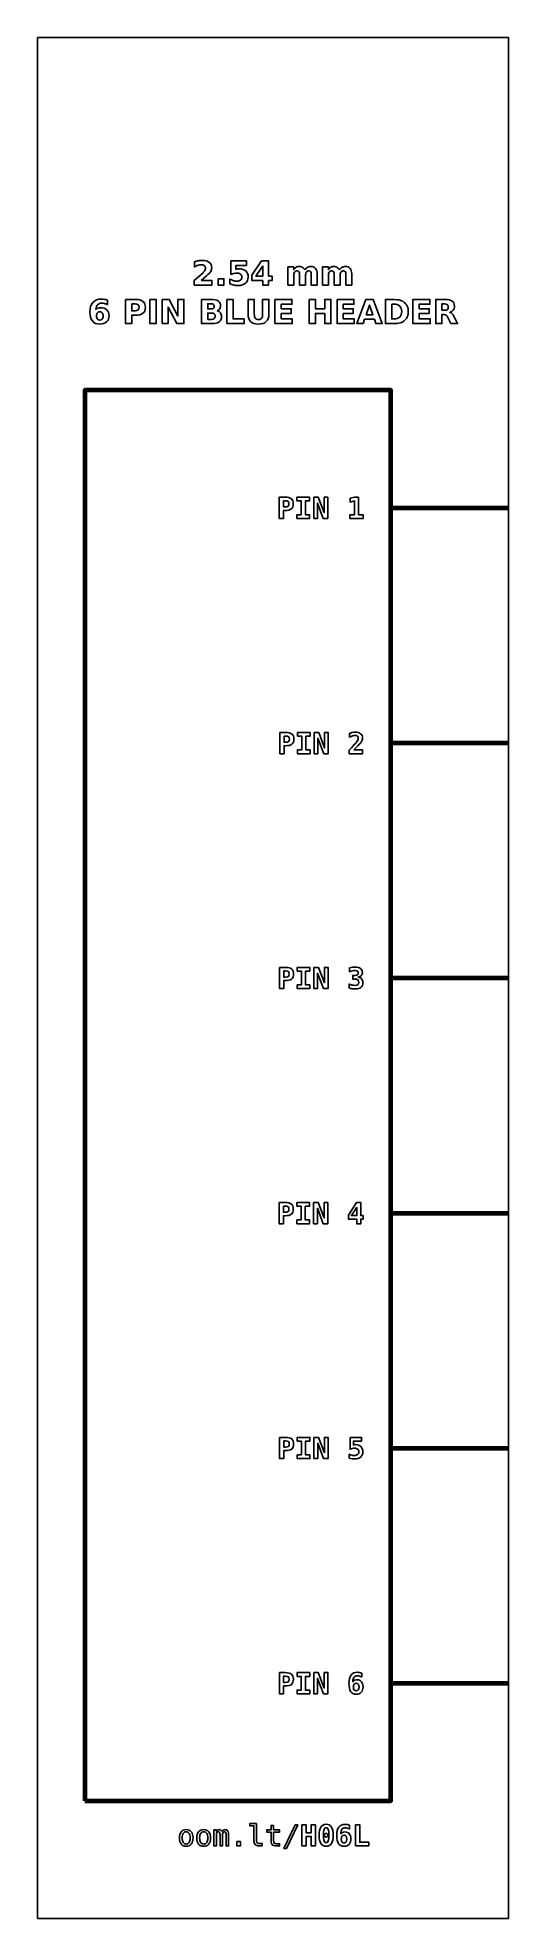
# Model space of a CAD drawing. Header units: centimetres. Extents: x -11.5 to -9.5, y -17.85 to -9.85.
import ezdxf

# ---------------------------------------------------------------- set-up
doc = ezdxf.new("R2010")
doc.units = ezdxf.units.CM
doc.header["$MEASUREMENT"] = 0
doc.layers.add('Layer 1', color=7, linetype='Continuous')

msp = doc.modelspace()

# ---------------------------------------------------------------- linework, layer by layer
at = {"layer": 'Layer 1', "color": 7}
msp.add_lwpolyline([(-11.5, -17.85), (-9.5, -17.85), (-9.5, -9.85), (-11.5, -9.85), (-11.5, -17.85)], close=True, dxfattribs=at)
at = {"layer": 'Layer 1', "color": 7, "lineweight": 100}
msp.add_lwpolyline([(-11.3, -17.35), (-10, -17.35), (-10, -11.35), (-11.3, -11.35), (-11.3, -17.35)], close=True, dxfattribs=at)
at = {"layer": 'Layer 1', "color": 250}
for points, knots in [([(-10.80503, -10.88297), (-10.80503, -10.88297), (-10.75975, -10.88297), (-10.75975, -10.88297), (-10.75975, -10.88297), (-10.75975, -10.88297), (-10.75975, -10.90247), (-10.75975, -10.90247), (-10.75975, -10.90247), (-10.75975, -10.90247), (-10.83452, -10.90247), (-10.83452, -10.90247), (-10.83452, -10.90247), (-10.83452, -10.90247), (-10.83452, -10.88297), (-10.83452, -10.88297), (-10.83452, -10.88297), (-10.83452, -10.88297), (-10.79696, -10.84984), (-10.79696, -10.84984), (-10.79696, -10.84984), (-10.7936, -10.8468), (-10.79113, -10.84384), (-10.78953, -10.84095), (-10.78953, -10.84095), (-10.78791, -10.83805), (-10.78711, -10.83504), (-10.78711, -10.83191), (-10.78711, -10.83191), (-10.78711, -10.82709), (-10.78873, -10.82321), (-10.79197, -10.82027), (-10.79197, -10.82027), (-10.7952, -10.81733), (-10.7995, -10.81588), (-10.80489, -10.81588), (-10.80489, -10.81588), (-10.80902, -10.81588), (-10.81354, -10.81677), (-10.81846, -10.81853), (-10.81846, -10.81853), (-10.82337, -10.8203), (-10.82864, -10.82293), (-10.83424, -10.82641), (-10.83424, -10.82641), (-10.83424, -10.82641), (-10.83424, -10.80381), (-10.83424, -10.80381), (-10.83424, -10.80381), (-10.82826, -10.80184), (-10.82236, -10.80033), (-10.81653, -10.7993), (-10.81653, -10.7993), (-10.81069, -10.79826), (-10.80498, -10.79774), (-10.79936, -10.79774), (-10.79936, -10.79774), (-10.78706, -10.79774), (-10.77749, -10.80045), (-10.77067, -10.80588), (-10.77067, -10.80588), (-10.76385, -10.81129), (-10.76044, -10.81884), (-10.76044, -10.82855), (-10.76044, -10.82855), (-10.76044, -10.83415), (-10.76189, -10.83937), (-10.76479, -10.84422), (-10.76479, -10.84422), (-10.76768, -10.84906), (-10.77377, -10.85555), (-10.78304, -10.86369), (-10.78304, -10.86369), (-10.78304, -10.86369), (-10.80503, -10.88297), (-10.80503, -10.88297)], [0, 0, 0, 0, 0.0526316, 0.0526316, 0.0526316, 0.0526316, 0.1052632, 0.1052632, 0.1052632, 0.1052632, 0.1578947, 0.1578947, 0.1578947, 0.1578947, 0.2105263, 0.2105263, 0.2105263, 0.2105263, 0.2631579, 0.2631579, 0.2631579, 0.2631579, 0.3157895, 0.3157895, 0.3157895, 0.3157895, 0.3684211, 0.3684211, 0.3684211, 0.3684211, 0.4210526, 0.4210526, 0.4210526, 0.4210526, 0.4736842, 0.4736842, 0.4736842, 0.4736842, 0.5263158, 0.5263158, 0.5263158, 0.5263158, 0.5789474, 0.5789474, 0.5789474, 0.5789474, 0.6315789, 0.6315789, 0.6315789, 0.6315789, 0.6842105, 0.6842105, 0.6842105, 0.6842105, 0.7368421, 0.7368421, 0.7368421, 0.7368421, 0.7894737, 0.7894737, 0.7894737, 0.7894737, 0.8421053, 0.8421053, 0.8421053, 0.8421053, 0.8947368, 0.8947368, 0.8947368, 0.8947368, 0.9473684, 0.9473684, 0.9473684, 0.9473684, 1, 1, 1, 1]), ([(-10.67894, -10.7996), (-10.67894, -10.7996), (-10.613, -10.7996), (-10.613, -10.7996), (-10.613, -10.7996), (-10.613, -10.7996), (-10.613, -10.8191), (-10.613, -10.8191), (-10.613, -10.8191), (-10.613, -10.8191), (-10.6578, -10.8191), (-10.6578, -10.8191), (-10.6578, -10.8191), (-10.6578, -10.8191), (-10.6578, -10.83502), (-10.6578, -10.83502), (-10.6578, -10.83502), (-10.65578, -10.83448), (-10.65375, -10.83406), (-10.65171, -10.83375), (-10.65171, -10.83375), (-10.64966, -10.83344), (-10.64752, -10.8333), (-10.64533, -10.8333), (-10.64533, -10.8333), (-10.63278, -10.8333), (-10.62302, -10.83643), (-10.61603, -10.84271), (-10.61603, -10.84271), (-10.60905, -10.84897), (-10.60557, -10.85771), (-10.60557, -10.86891), (-10.60557, -10.86891), (-10.60557, -10.88003), (-10.60938, -10.88874), (-10.61697, -10.89504), (-10.61697, -10.89504), (-10.62457, -10.90132), (-10.63513, -10.90447), (-10.64863, -10.90447), (-10.64863, -10.90447), (-10.65446, -10.90447), (-10.66025, -10.9039), (-10.66596, -10.90278), (-10.66596, -10.90278), (-10.67168, -10.90165), (-10.67737, -10.89995), (-10.68301, -10.89765), (-10.68301, -10.89765), (-10.68301, -10.89765), (-10.68301, -10.87676), (-10.68301, -10.87676), (-10.68301, -10.87676), (-10.67741, -10.87999), (-10.6721, -10.88239), (-10.66707, -10.88398), (-10.66707, -10.88398), (-10.66203, -10.88561), (-10.65728, -10.88641), (-10.65284, -10.88641), (-10.65284, -10.88641), (-10.64639, -10.88641), (-10.64134, -10.88483), (-10.63764, -10.88168), (-10.63764, -10.88168), (-10.63395, -10.87855), (-10.63209, -10.8743), (-10.63209, -10.86891), (-10.63209, -10.86891), (-10.63209, -10.8635), (-10.63395, -10.85924), (-10.63764, -10.85612), (-10.63764, -10.85612), (-10.64134, -10.85299), (-10.64639, -10.85144), (-10.65284, -10.85144), (-10.65284, -10.85144), (-10.65665, -10.85144), (-10.66072, -10.85193), (-10.66502, -10.85292), (-10.66502, -10.85292), (-10.66935, -10.8539), (-10.67398, -10.85543), (-10.67894, -10.8575), (-10.67894, -10.8575), (-10.67894, -10.8575), (-10.67894, -10.7996), (-10.67894, -10.7996)], [0, 0, 0, 0, 0.0454545, 0.0454545, 0.0454545, 0.0454545, 0.0909091, 0.0909091, 0.0909091, 0.0909091, 0.1363636, 0.1363636, 0.1363636, 0.1363636, 0.1818182, 0.1818182, 0.1818182, 0.1818182, 0.2272727, 0.2272727, 0.2272727, 0.2272727, 0.2727273, 0.2727273, 0.2727273, 0.2727273, 0.3181818, 0.3181818, 0.3181818, 0.3181818, 0.3636364, 0.3636364, 0.3636364, 0.3636364, 0.4090909, 0.4090909, 0.4090909, 0.4090909, 0.4545455, 0.4545455, 0.4545455, 0.4545455, 0.5, 0.5, 0.5, 0.5, 0.5454545, 0.5454545, 0.5454545, 0.5454545, 0.5909091, 0.5909091, 0.5909091, 0.5909091, 0.6363636, 0.6363636, 0.6363636, 0.6363636, 0.6818182, 0.6818182, 0.6818182, 0.6818182, 0.7272727, 0.7272727, 0.7272727, 0.7272727, 0.7727273, 0.7727273, 0.7727273, 0.7727273, 0.8181818, 0.8181818, 0.8181818, 0.8181818, 0.8636364, 0.8636364, 0.8636364, 0.8636364, 0.9090909, 0.9090909, 0.9090909, 0.9090909, 0.9545455, 0.9545455, 0.9545455, 0.9545455, 1, 1, 1, 1]), ([(-10.54816, -10.7996), (-10.54816, -10.7996), (-10.51866, -10.7996), (-10.51866, -10.7996), (-10.51866, -10.7996), (-10.51866, -10.7996), (-10.51866, -10.86451), (-10.51866, -10.86451), (-10.51866, -10.86451), (-10.51866, -10.86451), (-10.50399, -10.86451), (-10.50399, -10.86451), (-10.50399, -10.86451), (-10.50399, -10.86451), (-10.50399, -10.88373), (-10.50399, -10.88373), (-10.50399, -10.88373), (-10.50399, -10.88373), (-10.51866, -10.88373), (-10.51866, -10.88373), (-10.51866, -10.88373), (-10.51866, -10.88373), (-10.51866, -10.90247), (-10.51866, -10.90247), (-10.51866, -10.90247), (-10.51866, -10.90247), (-10.54373, -10.90247), (-10.54373, -10.90247), (-10.54373, -10.90247), (-10.54373, -10.90247), (-10.54373, -10.88373), (-10.54373, -10.88373), (-10.54373, -10.88373), (-10.54373, -10.88373), (-10.58936, -10.88373), (-10.58936, -10.88373), (-10.58936, -10.88373), (-10.58936, -10.88373), (-10.58936, -10.86098), (-10.58936, -10.86098), (-10.58936, -10.86098), (-10.58936, -10.86098), (-10.54816, -10.7996), (-10.54816, -10.7996)], [0, 0, 0, 0, 0.0909091, 0.0909091, 0.0909091, 0.0909091, 0.1818182, 0.1818182, 0.1818182, 0.1818182, 0.2727273, 0.2727273, 0.2727273, 0.2727273, 0.3636364, 0.3636364, 0.3636364, 0.3636364, 0.4545455, 0.4545455, 0.4545455, 0.4545455, 0.5454545, 0.5454545, 0.5454545, 0.5454545, 0.6363636, 0.6363636, 0.6363636, 0.6363636, 0.7272727, 0.7272727, 0.7272727, 0.7272727, 0.8181818, 0.8181818, 0.8181818, 0.8181818, 0.9090909, 0.9090909, 0.9090909, 0.9090909, 1, 1, 1, 1]), ([(-10.73311, -10.8758), (-10.73311, -10.8758), (-10.70829, -10.8758), (-10.70829, -10.8758), (-10.70829, -10.8758), (-10.70829, -10.8758), (-10.70829, -10.90247), (-10.70829, -10.90247), (-10.70829, -10.90247), (-10.70829, -10.90247), (-10.73311, -10.90247), (-10.73311, -10.90247), (-10.73311, -10.90247), (-10.73311, -10.90247), (-10.73311, -10.8758), (-10.73311, -10.8758)], [0, 0, 0, 0, 0.25, 0.25, 0.25, 0.25, 0.5, 0.5, 0.5, 0.5, 0.75, 0.75, 0.75, 0.75, 1, 1, 1, 1]), ([(-10.54373, -10.82145), (-10.54373, -10.82145), (-10.57283, -10.86451), (-10.57283, -10.86451), (-10.57283, -10.86451), (-10.57283, -10.86451), (-10.54373, -10.86451), (-10.54373, -10.86451), (-10.54373, -10.86451), (-10.54373, -10.86451), (-10.54373, -10.82145), (-10.54373, -10.82145)], [0, 0, 0, 0, 0.3333333, 0.3333333, 0.3333333, 0.3333333, 0.6666667, 0.6666667, 0.6666667, 0.6666667, 1, 1, 1, 1]), ([(-10.36502, -10.83812), (-10.36189, -10.83335), (-10.3582, -10.8297), (-10.35389, -10.82721), (-10.35389, -10.82721), (-10.34959, -10.82469), (-10.34489, -10.82345), (-10.33974, -10.82345), (-10.33974, -10.82345), (-10.33087, -10.82345), (-10.32412, -10.82618), (-10.31949, -10.83166), (-10.31949, -10.83166), (-10.31485, -10.83711), (-10.31252, -10.84506), (-10.31252, -10.85548), (-10.31252, -10.85548), (-10.31252, -10.85548), (-10.31252, -10.90247), (-10.31252, -10.90247), (-10.31252, -10.90247), (-10.31252, -10.90247), (-10.33734, -10.90247), (-10.33734, -10.90247), (-10.33734, -10.90247), (-10.33734, -10.90247), (-10.33734, -10.86223), (-10.33734, -10.86223), (-10.33734, -10.86223), (-10.33729, -10.86164), (-10.33727, -10.86103), (-10.33724, -10.86037), (-10.33724, -10.86037), (-10.33722, -10.85974), (-10.3372, -10.85882), (-10.3372, -10.85762), (-10.3372, -10.85762), (-10.3372, -10.85216), (-10.33799, -10.84819), (-10.33962, -10.84574), (-10.33962, -10.84574), (-10.34122, -10.84327), (-10.3438, -10.84205), (-10.34738, -10.84205), (-10.34738, -10.84205), (-10.35208, -10.84205), (-10.35568, -10.84398), (-10.35824, -10.84784), (-10.35824, -10.84784), (-10.36078, -10.85169), (-10.3621, -10.85727), (-10.3622, -10.86458), (-10.3622, -10.86458), (-10.3622, -10.86458), (-10.3622, -10.90247), (-10.3622, -10.90247), (-10.3622, -10.90247), (-10.3622, -10.90247), (-10.38701, -10.90247), (-10.38701, -10.90247), (-10.38701, -10.90247), (-10.38701, -10.90247), (-10.38701, -10.86223), (-10.38701, -10.86223), (-10.38701, -10.86223), (-10.38701, -10.85369), (-10.38774, -10.84819), (-10.38922, -10.84574), (-10.38922, -10.84574), (-10.39068, -10.84327), (-10.39329, -10.84205), (-10.39705, -10.84205), (-10.39705, -10.84205), (-10.4018, -10.84205), (-10.40545, -10.844), (-10.40801, -10.84788), (-10.40801, -10.84788), (-10.41057, -10.85176), (-10.41187, -10.85729), (-10.41187, -10.86451), (-10.41187, -10.86451), (-10.41187, -10.86451), (-10.41187, -10.90247), (-10.41187, -10.90247), (-10.41187, -10.90247), (-10.41187, -10.90247), (-10.43668, -10.90247), (-10.43668, -10.90247), (-10.43668, -10.90247), (-10.43668, -10.90247), (-10.43668, -10.82531), (-10.43668, -10.82531), (-10.43668, -10.82531), (-10.43668, -10.82531), (-10.41187, -10.82531), (-10.41187, -10.82531), (-10.41187, -10.82531), (-10.41187, -10.82531), (-10.41187, -10.83662), (-10.41187, -10.83662), (-10.41187, -10.83662), (-10.40883, -10.83224), (-10.40535, -10.82898), (-10.40142, -10.82676), (-10.40142, -10.82676), (-10.3975, -10.82455), (-10.39317, -10.82345), (-10.38844, -10.82345), (-10.38844, -10.82345), (-10.38313, -10.82345), (-10.3784, -10.82474), (-10.37433, -10.82731), (-10.37433, -10.82731), (-10.37024, -10.82989), (-10.36713, -10.83349), (-10.36502, -10.83812)], [0, 0, 0, 0, 0.0344828, 0.0344828, 0.0344828, 0.0344828, 0.0689655, 0.0689655, 0.0689655, 0.0689655, 0.1034483, 0.1034483, 0.1034483, 0.1034483, 0.137931, 0.137931, 0.137931, 0.137931, 0.1724138, 0.1724138, 0.1724138, 0.1724138, 0.2068966, 0.2068966, 0.2068966, 0.2068966, 0.2413793, 0.2413793, 0.2413793, 0.2413793, 0.2758621, 0.2758621, 0.2758621, 0.2758621, 0.3103448, 0.3103448, 0.3103448, 0.3103448, 0.3448276, 0.3448276, 0.3448276, 0.3448276, 0.3793103, 0.3793103, 0.3793103, 0.3793103, 0.4137931, 0.4137931, 0.4137931, 0.4137931, 0.4482759, 0.4482759, 0.4482759, 0.4482759, 0.4827586, 0.4827586, 0.4827586, 0.4827586, 0.5172414, 0.5172414, 0.5172414, 0.5172414, 0.5517241, 0.5517241, 0.5517241, 0.5517241, 0.5862069, 0.5862069, 0.5862069, 0.5862069, 0.6206897, 0.6206897, 0.6206897, 0.6206897, 0.6551724, 0.6551724, 0.6551724, 0.6551724, 0.6896552, 0.6896552, 0.6896552, 0.6896552, 0.7241379, 0.7241379, 0.7241379, 0.7241379, 0.7586207, 0.7586207, 0.7586207, 0.7586207, 0.7931034, 0.7931034, 0.7931034, 0.7931034, 0.8275862, 0.8275862, 0.8275862, 0.8275862, 0.862069, 0.862069, 0.862069, 0.862069, 0.8965517, 0.8965517, 0.8965517, 0.8965517, 0.9310345, 0.9310345, 0.9310345, 0.9310345, 0.9655172, 0.9655172, 0.9655172, 0.9655172, 1, 1, 1, 1]), ([(-10.21798, -10.83812), (-10.21485, -10.83335), (-10.21116, -10.8297), (-10.20685, -10.82721), (-10.20685, -10.82721), (-10.20255, -10.82469), (-10.19785, -10.82345), (-10.1927, -10.82345), (-10.1927, -10.82345), (-10.18383, -10.82345), (-10.17708, -10.82618), (-10.17245, -10.83166), (-10.17245, -10.83166), (-10.16781, -10.83711), (-10.16548, -10.84506), (-10.16548, -10.85548), (-10.16548, -10.85548), (-10.16548, -10.85548), (-10.16548, -10.90247), (-10.16548, -10.90247), (-10.16548, -10.90247), (-10.16548, -10.90247), (-10.1903, -10.90247), (-10.1903, -10.90247), (-10.1903, -10.90247), (-10.1903, -10.90247), (-10.1903, -10.86223), (-10.1903, -10.86223), (-10.1903, -10.86223), (-10.19025, -10.86164), (-10.19023, -10.86103), (-10.1902, -10.86037), (-10.1902, -10.86037), (-10.19018, -10.85974), (-10.19016, -10.85882), (-10.19016, -10.85762), (-10.19016, -10.85762), (-10.19016, -10.85216), (-10.19095, -10.84819), (-10.19258, -10.84574), (-10.19258, -10.84574), (-10.19418, -10.84327), (-10.19676, -10.84205), (-10.20034, -10.84205), (-10.20034, -10.84205), (-10.20504, -10.84205), (-10.20864, -10.84398), (-10.2112, -10.84784), (-10.2112, -10.84784), (-10.21374, -10.85169), (-10.21506, -10.85727), (-10.21516, -10.86458), (-10.21516, -10.86458), (-10.21516, -10.86458), (-10.21516, -10.90247), (-10.21516, -10.90247), (-10.21516, -10.90247), (-10.21516, -10.90247), (-10.23997, -10.90247), (-10.23997, -10.90247), (-10.23997, -10.90247), (-10.23997, -10.90247), (-10.23997, -10.86223), (-10.23997, -10.86223), (-10.23997, -10.86223), (-10.23997, -10.85369), (-10.2407, -10.84819), (-10.24218, -10.84574), (-10.24218, -10.84574), (-10.24364, -10.84327), (-10.24625, -10.84205), (-10.25001, -10.84205), (-10.25001, -10.84205), (-10.25476, -10.84205), (-10.25841, -10.844), (-10.26097, -10.84788), (-10.26097, -10.84788), (-10.26353, -10.85176), (-10.26483, -10.85729), (-10.26483, -10.86451), (-10.26483, -10.86451), (-10.26483, -10.86451), (-10.26483, -10.90247), (-10.26483, -10.90247), (-10.26483, -10.90247), (-10.26483, -10.90247), (-10.28964, -10.90247), (-10.28964, -10.90247), (-10.28964, -10.90247), (-10.28964, -10.90247), (-10.28964, -10.82531), (-10.28964, -10.82531), (-10.28964, -10.82531), (-10.28964, -10.82531), (-10.26483, -10.82531), (-10.26483, -10.82531), (-10.26483, -10.82531), (-10.26483, -10.82531), (-10.26483, -10.83662), (-10.26483, -10.83662), (-10.26483, -10.83662), (-10.26179, -10.83224), (-10.25831, -10.82898), (-10.25438, -10.82676), (-10.25438, -10.82676), (-10.25046, -10.82455), (-10.24613, -10.82345), (-10.2414, -10.82345), (-10.2414, -10.82345), (-10.23609, -10.82345), (-10.23136, -10.82474), (-10.22729, -10.82731), (-10.22729, -10.82731), (-10.2232, -10.82989), (-10.22009, -10.83349), (-10.21798, -10.83812)], [0, 0, 0, 0, 0.0344828, 0.0344828, 0.0344828, 0.0344828, 0.0689655, 0.0689655, 0.0689655, 0.0689655, 0.1034483, 0.1034483, 0.1034483, 0.1034483, 0.137931, 0.137931, 0.137931, 0.137931, 0.1724138, 0.1724138, 0.1724138, 0.1724138, 0.2068966, 0.2068966, 0.2068966, 0.2068966, 0.2413793, 0.2413793, 0.2413793, 0.2413793, 0.2758621, 0.2758621, 0.2758621, 0.2758621, 0.3103448, 0.3103448, 0.3103448, 0.3103448, 0.3448276, 0.3448276, 0.3448276, 0.3448276, 0.3793103, 0.3793103, 0.3793103, 0.3793103, 0.4137931, 0.4137931, 0.4137931, 0.4137931, 0.4482759, 0.4482759, 0.4482759, 0.4482759, 0.4827586, 0.4827586, 0.4827586, 0.4827586, 0.5172414, 0.5172414, 0.5172414, 0.5172414, 0.5517241, 0.5517241, 0.5517241, 0.5517241, 0.5862069, 0.5862069, 0.5862069, 0.5862069, 0.6206897, 0.6206897, 0.6206897, 0.6206897, 0.6551724, 0.6551724, 0.6551724, 0.6551724, 0.6896552, 0.6896552, 0.6896552, 0.6896552, 0.7241379, 0.7241379, 0.7241379, 0.7241379, 0.7586207, 0.7586207, 0.7586207, 0.7586207, 0.7931034, 0.7931034, 0.7931034, 0.7931034, 0.8275862, 0.8275862, 0.8275862, 0.8275862, 0.862069, 0.862069, 0.862069, 0.862069, 0.8965517, 0.8965517, 0.8965517, 0.8965517, 0.9310345, 0.9310345, 0.9310345, 0.9310345, 0.9655172, 0.9655172, 0.9655172, 0.9655172, 1, 1, 1, 1]), ([(-11.20311, -10.96653), (-11.20311, -10.96653), (-11.20311, -10.98556), (-11.20311, -10.98556), (-11.20311, -10.98556), (-11.20748, -10.98349), (-11.21157, -10.98196), (-11.21543, -10.98097), (-11.21543, -10.98097), (-11.21929, -10.97998), (-11.22307, -10.97949), (-11.22674, -10.97949), (-11.22674, -10.97949), (-11.23465, -10.97949), (-11.24078, -10.98168), (-11.2452, -10.98608), (-11.2452, -10.98608), (-11.2496, -10.99045), (-11.25219, -10.99696), (-11.25292, -11.0056), (-11.25292, -11.0056), (-11.24989, -11.00336), (-11.24659, -11.00167), (-11.24306, -11.00054), (-11.24306, -11.00054), (-11.23954, -10.99941), (-11.23568, -10.99885), (-11.23149, -10.99885), (-11.23149, -10.99885), (-11.22098, -10.99885), (-11.21249, -11.00193), (-11.20605, -11.00809), (-11.20605, -11.00809), (-11.19958, -11.01423), (-11.19636, -11.02229), (-11.19636, -11.03227), (-11.19636, -11.03227), (-11.19636, -11.0433), (-11.19996, -11.05212), (-11.20718, -11.05877), (-11.20718, -11.05877), (-11.21437, -11.0654), (-11.22406, -11.06872), (-11.23617, -11.06872), (-11.23617, -11.06872), (-11.24953, -11.06872), (-11.25988, -11.0642), (-11.26722, -11.05517), (-11.26722, -11.05517), (-11.27453, -11.04616), (-11.2782, -11.03335), (-11.2782, -11.01677), (-11.2782, -11.01677), (-11.2782, -10.99979), (-11.27392, -10.98643), (-11.26536, -10.97672), (-11.26536, -10.97672), (-11.25678, -10.967), (-11.24504, -10.96213), (-11.23011, -10.96213), (-11.23011, -10.96213), (-11.22538, -10.96213), (-11.22079, -10.96251), (-11.21632, -10.96324), (-11.21632, -10.96324), (-11.21188, -10.96397), (-11.20748, -10.96507), (-11.20311, -10.96653)], [0, 0, 0, 0, 0.0588235, 0.0588235, 0.0588235, 0.0588235, 0.1176471, 0.1176471, 0.1176471, 0.1176471, 0.1764706, 0.1764706, 0.1764706, 0.1764706, 0.2352941, 0.2352941, 0.2352941, 0.2352941, 0.2941176, 0.2941176, 0.2941176, 0.2941176, 0.3529412, 0.3529412, 0.3529412, 0.3529412, 0.4117647, 0.4117647, 0.4117647, 0.4117647, 0.4705882, 0.4705882, 0.4705882, 0.4705882, 0.5294118, 0.5294118, 0.5294118, 0.5294118, 0.5882353, 0.5882353, 0.5882353, 0.5882353, 0.6470588, 0.6470588, 0.6470588, 0.6470588, 0.7058824, 0.7058824, 0.7058824, 0.7058824, 0.7647059, 0.7647059, 0.7647059, 0.7647059, 0.8235294, 0.8235294, 0.8235294, 0.8235294, 0.8823529, 0.8823529, 0.8823529, 0.8823529, 0.9411765, 0.9411765, 0.9411765, 0.9411765, 1, 1, 1, 1]), ([(-11.23589, -11.01594), (-11.24055, -11.01594), (-11.24403, -11.01745), (-11.24633, -11.02046), (-11.24633, -11.02046), (-11.24866, -11.02347), (-11.24981, -11.02799), (-11.24981, -11.03398), (-11.24981, -11.03398), (-11.24981, -11.04), (-11.24866, -11.04452), (-11.24633, -11.04753), (-11.24633, -11.04753), (-11.24403, -11.05054), (-11.24055, -11.05204), (-11.23589, -11.05204), (-11.23589, -11.05204), (-11.23121, -11.05204), (-11.22771, -11.05054), (-11.2254, -11.04753), (-11.2254, -11.04753), (-11.22307, -11.04452), (-11.22192, -11.04), (-11.22192, -11.03398), (-11.22192, -11.03398), (-11.22192, -11.02799), (-11.22307, -11.02347), (-11.2254, -11.02046), (-11.2254, -11.02046), (-11.22771, -11.01745), (-11.23121, -11.01594), (-11.23589, -11.01594)], [0, 0, 0, 0, 0.125, 0.125, 0.125, 0.125, 0.25, 0.25, 0.25, 0.25, 0.375, 0.375, 0.375, 0.375, 0.5, 0.5, 0.5, 0.5, 0.625, 0.625, 0.625, 0.625, 0.75, 0.75, 0.75, 0.75, 0.875, 0.875, 0.875, 0.875, 1, 1, 1, 1]), ([(-11.12667, -10.96385), (-11.12667, -10.96385), (-11.08265, -10.96385), (-11.08265, -10.96385), (-11.08265, -10.96385), (-11.06955, -10.96385), (-11.0595, -10.96677), (-11.05249, -10.97258), (-11.05249, -10.97258), (-11.04549, -10.97839), (-11.04198, -10.98666), (-11.04198, -10.99741), (-11.04198, -10.99741), (-11.04198, -11.00818), (-11.04549, -11.01648), (-11.05249, -11.02229), (-11.05249, -11.02229), (-11.0595, -11.0281), (-11.06955, -11.03102), (-11.08265, -11.03102), (-11.08265, -11.03102), (-11.08265, -11.03102), (-11.10014, -11.03102), (-11.10014, -11.03102), (-11.10014, -11.03102), (-11.10014, -11.03102), (-11.10014, -11.06672), (-11.10014, -11.06672), (-11.10014, -11.06672), (-11.10014, -11.06672), (-11.12667, -11.06672), (-11.12667, -11.06672), (-11.12667, -11.06672), (-11.12667, -11.06672), (-11.12667, -10.96385), (-11.12667, -10.96385)], [0, 0, 0, 0, 0.1111111, 0.1111111, 0.1111111, 0.1111111, 0.2222222, 0.2222222, 0.2222222, 0.2222222, 0.3333333, 0.3333333, 0.3333333, 0.3333333, 0.4444444, 0.4444444, 0.4444444, 0.4444444, 0.5555556, 0.5555556, 0.5555556, 0.5555556, 0.6666667, 0.6666667, 0.6666667, 0.6666667, 0.7777778, 0.7777778, 0.7777778, 0.7777778, 0.8888889, 0.8888889, 0.8888889, 0.8888889, 1, 1, 1, 1]), ([(-11.10014, -10.98307), (-11.10014, -10.98307), (-11.10014, -11.0118), (-11.10014, -11.0118), (-11.10014, -11.0118), (-11.10014, -11.0118), (-11.08547, -11.0118), (-11.08547, -11.0118), (-11.08547, -11.0118), (-11.08032, -11.0118), (-11.07634, -11.01056), (-11.07354, -11.00804), (-11.07354, -11.00804), (-11.07074, -11.00555), (-11.06933, -11.002), (-11.06933, -10.99741), (-11.06933, -10.99741), (-11.06933, -10.9928), (-11.07074, -10.98927), (-11.07354, -10.98678), (-11.07354, -10.98678), (-11.07634, -10.98431), (-11.08032, -10.98307), (-11.08547, -10.98307), (-11.08547, -10.98307), (-11.08547, -10.98307), (-11.10014, -10.98307), (-11.10014, -10.98307)], [0, 0, 0, 0, 0.1428571, 0.1428571, 0.1428571, 0.1428571, 0.2857143, 0.2857143, 0.2857143, 0.2857143, 0.4285714, 0.4285714, 0.4285714, 0.4285714, 0.5714286, 0.5714286, 0.5714286, 0.5714286, 0.7142857, 0.7142857, 0.7142857, 0.7142857, 0.8571429, 0.8571429, 0.8571429, 0.8571429, 1, 1, 1, 1]), ([(-11.02326, -10.96385), (-11.02326, -10.96385), (-10.99673, -10.96385), (-10.99673, -10.96385), (-10.99673, -10.96385), (-10.99673, -10.96385), (-10.99673, -11.06672), (-10.99673, -11.06672), (-10.99673, -11.06672), (-10.99673, -11.06672), (-11.02326, -11.06672), (-11.02326, -11.06672), (-11.02326, -11.06672), (-11.02326, -11.06672), (-11.02326, -10.96385), (-11.02326, -10.96385)], [0, 0, 0, 0, 0.25, 0.25, 0.25, 0.25, 0.5, 0.5, 0.5, 0.5, 0.75, 0.75, 0.75, 0.75, 1, 1, 1, 1]), ([(-10.97077, -10.96385), (-10.97077, -10.96385), (-10.94114, -10.96385), (-10.94114, -10.96385), (-10.94114, -10.96385), (-10.94114, -10.96385), (-10.90372, -11.03441), (-10.90372, -11.03441), (-10.90372, -11.03441), (-10.90372, -11.03441), (-10.90372, -10.96385), (-10.90372, -10.96385), (-10.90372, -10.96385), (-10.90372, -10.96385), (-10.87858, -10.96385), (-10.87858, -10.96385), (-10.87858, -10.96385), (-10.87858, -10.96385), (-10.87858, -11.06672), (-10.87858, -11.06672), (-10.87858, -11.06672), (-10.87858, -11.06672), (-10.90821, -11.06672), (-10.90821, -11.06672), (-10.90821, -11.06672), (-10.90821, -11.06672), (-10.94563, -10.99616), (-10.94563, -10.99616), (-10.94563, -10.99616), (-10.94563, -10.99616), (-10.94563, -11.06672), (-10.94563, -11.06672), (-10.94563, -11.06672), (-10.94563, -11.06672), (-10.97077, -11.06672), (-10.97077, -11.06672), (-10.97077, -11.06672), (-10.97077, -11.06672), (-10.97077, -10.96385), (-10.97077, -10.96385)], [0, 0, 0, 0, 0.1, 0.1, 0.1, 0.1, 0.2, 0.2, 0.2, 0.2, 0.3, 0.3, 0.3, 0.3, 0.4, 0.4, 0.4, 0.4, 0.5, 0.5, 0.5, 0.5, 0.6, 0.6, 0.6, 0.6, 0.7, 0.7, 0.7, 0.7, 0.8, 0.8, 0.8, 0.8, 0.9, 0.9, 0.9, 0.9, 1, 1, 1, 1]), ([(-10.73678, -11.01166), (-10.73109, -11.01331), (-10.72667, -11.01637), (-10.72354, -11.02084), (-10.72354, -11.02084), (-10.72041, -11.02528), (-10.71886, -11.03076), (-10.71886, -11.03723), (-10.71886, -11.03723), (-10.71886, -11.04715), (-10.72223, -11.05454), (-10.72893, -11.05941), (-10.72893, -11.05941), (-10.73563, -11.06427), (-10.74584, -11.06672), (-10.75953, -11.06672), (-10.75953, -11.06672), (-10.75953, -11.06672), (-10.80355, -11.06672), (-10.80355, -11.06672), (-10.80355, -11.06672), (-10.80355, -11.06672), (-10.80355, -10.96385), (-10.80355, -10.96385), (-10.80355, -10.96385), (-10.80355, -10.96385), (-10.76373, -10.96385), (-10.76373, -10.96385), (-10.76373, -10.96385), (-10.74944, -10.96385), (-10.73909, -10.96601), (-10.73269, -10.97032), (-10.73269, -10.97032), (-10.72627, -10.97465), (-10.72307, -10.98156), (-10.72307, -10.99106), (-10.72307, -10.99106), (-10.72307, -10.99607), (-10.72425, -11.00033), (-10.72658, -11.00386), (-10.72658, -11.00386), (-10.72893, -11.00736), (-10.73231, -11.00997), (-10.73678, -11.01166)], [0, 0, 0, 0, 0.0909091, 0.0909091, 0.0909091, 0.0909091, 0.1818182, 0.1818182, 0.1818182, 0.1818182, 0.2727273, 0.2727273, 0.2727273, 0.2727273, 0.3636364, 0.3636364, 0.3636364, 0.3636364, 0.4545455, 0.4545455, 0.4545455, 0.4545455, 0.5454545, 0.5454545, 0.5454545, 0.5454545, 0.6363636, 0.6363636, 0.6363636, 0.6363636, 0.7272727, 0.7272727, 0.7272727, 0.7272727, 0.8181818, 0.8181818, 0.8181818, 0.8181818, 0.9090909, 0.9090909, 0.9090909, 0.9090909, 1, 1, 1, 1]), ([(-10.76235, -11.00367), (-10.75816, -11.00367), (-10.75499, -11.00275), (-10.75285, -11.00092), (-10.75285, -11.00092), (-10.75068, -10.99908), (-10.7496, -10.99638), (-10.7496, -10.99278), (-10.7496, -10.99278), (-10.7496, -10.98925), (-10.75068, -10.98657), (-10.75285, -10.98471), (-10.75285, -10.98471), (-10.75499, -10.98285), (-10.75816, -10.98191), (-10.76235, -10.98191), (-10.76235, -10.98191), (-10.76235, -10.98191), (-10.77702, -10.98191), (-10.77702, -10.98191), (-10.77702, -10.98191), (-10.77702, -10.98191), (-10.77702, -11.00367), (-10.77702, -11.00367), (-10.77702, -11.00367), (-10.77702, -11.00367), (-10.76235, -11.00367), (-10.76235, -11.00367)], [0, 0, 0, 0, 0.1428571, 0.1428571, 0.1428571, 0.1428571, 0.2857143, 0.2857143, 0.2857143, 0.2857143, 0.4285714, 0.4285714, 0.4285714, 0.4285714, 0.5714286, 0.5714286, 0.5714286, 0.5714286, 0.7142857, 0.7142857, 0.7142857, 0.7142857, 0.8571429, 0.8571429, 0.8571429, 0.8571429, 1, 1, 1, 1]), ([(-10.76145, -11.04866), (-10.75611, -11.04866), (-10.75212, -11.04753), (-10.74941, -11.04529), (-10.74941, -11.04529), (-10.74673, -11.04304), (-10.74539, -11.03963), (-10.74539, -11.03509), (-10.74539, -11.03509), (-10.74539, -11.03064), (-10.74673, -11.0273), (-10.74939, -11.02507), (-10.74939, -11.02507), (-10.75205, -11.02283), (-10.75607, -11.02173), (-10.76145, -11.02173), (-10.76145, -11.02173), (-10.76145, -11.02173), (-10.77702, -11.02173), (-10.77702, -11.02173), (-10.77702, -11.02173), (-10.77702, -11.02173), (-10.77702, -11.04866), (-10.77702, -11.04866), (-10.77702, -11.04866), (-10.77702, -11.04866), (-10.76145, -11.04866), (-10.76145, -11.04866)], [0, 0, 0, 0, 0.1428571, 0.1428571, 0.1428571, 0.1428571, 0.2857143, 0.2857143, 0.2857143, 0.2857143, 0.4285714, 0.4285714, 0.4285714, 0.4285714, 0.5714286, 0.5714286, 0.5714286, 0.5714286, 0.7142857, 0.7142857, 0.7142857, 0.7142857, 0.8571429, 0.8571429, 0.8571429, 0.8571429, 1, 1, 1, 1]), ([(-10.696, -10.96385), (-10.696, -10.96385), (-10.66947, -10.96385), (-10.66947, -10.96385), (-10.66947, -10.96385), (-10.66947, -10.96385), (-10.66947, -11.04666), (-10.66947, -11.04666), (-10.66947, -11.04666), (-10.66947, -11.04666), (-10.62291, -11.04666), (-10.62291, -11.04666), (-10.62291, -11.04666), (-10.62291, -11.04666), (-10.62291, -11.06672), (-10.62291, -11.06672), (-10.62291, -11.06672), (-10.62291, -11.06672), (-10.696, -11.06672), (-10.696, -11.06672), (-10.696, -11.06672), (-10.696, -11.06672), (-10.696, -10.96385), (-10.696, -10.96385)], [0, 0, 0, 0, 0.1666667, 0.1666667, 0.1666667, 0.1666667, 0.3333333, 0.3333333, 0.3333333, 0.3333333, 0.5, 0.5, 0.5, 0.5, 0.6666667, 0.6666667, 0.6666667, 0.6666667, 0.8333333, 0.8333333, 0.8333333, 0.8333333, 1, 1, 1, 1]), ([(-10.60609, -10.96385), (-10.60609, -10.96385), (-10.57956, -10.96385), (-10.57956, -10.96385), (-10.57956, -10.96385), (-10.57956, -10.96385), (-10.57956, -11.02552), (-10.57956, -11.02552), (-10.57956, -11.02552), (-10.57956, -11.03401), (-10.57818, -11.0401), (-10.5754, -11.04374), (-10.5754, -11.04374), (-10.57262, -11.04739), (-10.56809, -11.04922), (-10.56178, -11.04922), (-10.56178, -11.04922), (-10.55543, -11.04922), (-10.55087, -11.04739), (-10.5481, -11.04374), (-10.5481, -11.04374), (-10.54532, -11.0401), (-10.54393, -11.03401), (-10.54393, -11.02552), (-10.54393, -11.02552), (-10.54393, -11.02552), (-10.54393, -10.96385), (-10.54393, -10.96385), (-10.54393, -10.96385), (-10.54393, -10.96385), (-10.5174, -10.96385), (-10.5174, -10.96385), (-10.5174, -10.96385), (-10.5174, -10.96385), (-10.5174, -11.02552), (-10.5174, -11.02552), (-10.5174, -11.02552), (-10.5174, -11.04007), (-10.52105, -11.05092), (-10.52836, -11.05804), (-10.52836, -11.05804), (-10.53565, -11.06517), (-10.5468, -11.06872), (-10.56178, -11.06872), (-10.56178, -11.06872), (-10.57672, -11.06872), (-10.58784, -11.06517), (-10.59513, -11.05804), (-10.59513, -11.05804), (-10.60245, -11.05092), (-10.60609, -11.04007), (-10.60609, -11.02552), (-10.60609, -11.02552), (-10.60609, -11.02552), (-10.60609, -10.96385), (-10.60609, -10.96385)], [0, 0, 0, 0, 0.0714286, 0.0714286, 0.0714286, 0.0714286, 0.1428571, 0.1428571, 0.1428571, 0.1428571, 0.2142857, 0.2142857, 0.2142857, 0.2142857, 0.2857143, 0.2857143, 0.2857143, 0.2857143, 0.3571429, 0.3571429, 0.3571429, 0.3571429, 0.4285714, 0.4285714, 0.4285714, 0.4285714, 0.5, 0.5, 0.5, 0.5, 0.5714286, 0.5714286, 0.5714286, 0.5714286, 0.6428571, 0.6428571, 0.6428571, 0.6428571, 0.7142857, 0.7142857, 0.7142857, 0.7142857, 0.7857143, 0.7857143, 0.7857143, 0.7857143, 0.8571429, 0.8571429, 0.8571429, 0.8571429, 0.9285714, 0.9285714, 0.9285714, 0.9285714, 1, 1, 1, 1]), ([(-10.49151, -10.96385), (-10.49151, -10.96385), (-10.41992, -10.96385), (-10.41992, -10.96385), (-10.41992, -10.96385), (-10.41992, -10.96385), (-10.41992, -10.98391), (-10.41992, -10.98391), (-10.41992, -10.98391), (-10.41992, -10.98391), (-10.46498, -10.98391), (-10.46498, -10.98391), (-10.46498, -10.98391), (-10.46498, -10.98391), (-10.46498, -11.00306), (-10.46498, -11.00306), (-10.46498, -11.00306), (-10.46498, -11.00306), (-10.42263, -11.00306), (-10.42263, -11.00306), (-10.42263, -11.00306), (-10.42263, -11.00306), (-10.42263, -11.02312), (-10.42263, -11.02312), (-10.42263, -11.02312), (-10.42263, -11.02312), (-10.46498, -11.02312), (-10.46498, -11.02312), (-10.46498, -11.02312), (-10.46498, -11.02312), (-10.46498, -11.04666), (-10.46498, -11.04666), (-10.46498, -11.04666), (-10.46498, -11.04666), (-10.41842, -11.04666), (-10.41842, -11.04666), (-10.41842, -11.04666), (-10.41842, -11.04666), (-10.41842, -11.06672), (-10.41842, -11.06672), (-10.41842, -11.06672), (-10.41842, -11.06672), (-10.49151, -11.06672), (-10.49151, -11.06672), (-10.49151, -11.06672), (-10.49151, -11.06672), (-10.49151, -10.96385), (-10.49151, -10.96385)], [0, 0, 0, 0, 0.0833333, 0.0833333, 0.0833333, 0.0833333, 0.1666667, 0.1666667, 0.1666667, 0.1666667, 0.25, 0.25, 0.25, 0.25, 0.3333333, 0.3333333, 0.3333333, 0.3333333, 0.4166667, 0.4166667, 0.4166667, 0.4166667, 0.5, 0.5, 0.5, 0.5, 0.5833333, 0.5833333, 0.5833333, 0.5833333, 0.6666667, 0.6666667, 0.6666667, 0.6666667, 0.75, 0.75, 0.75, 0.75, 0.8333333, 0.8333333, 0.8333333, 0.8333333, 0.9166667, 0.9166667, 0.9166667, 0.9166667, 1, 1, 1, 1]), ([(-10.34598, -10.96385), (-10.34598, -10.96385), (-10.31945, -10.96385), (-10.31945, -10.96385), (-10.31945, -10.96385), (-10.31945, -10.96385), (-10.31945, -11.00306), (-10.31945, -11.00306), (-10.31945, -11.00306), (-10.31945, -11.00306), (-10.28032, -11.00306), (-10.28032, -11.00306), (-10.28032, -11.00306), (-10.28032, -11.00306), (-10.28032, -10.96385), (-10.28032, -10.96385), (-10.28032, -10.96385), (-10.28032, -10.96385), (-10.25379, -10.96385), (-10.25379, -10.96385), (-10.25379, -10.96385), (-10.25379, -10.96385), (-10.25379, -11.06672), (-10.25379, -11.06672), (-10.25379, -11.06672), (-10.25379, -11.06672), (-10.28032, -11.06672), (-10.28032, -11.06672), (-10.28032, -11.06672), (-10.28032, -11.06672), (-10.28032, -11.02312), (-10.28032, -11.02312), (-10.28032, -11.02312), (-10.28032, -11.02312), (-10.31945, -11.02312), (-10.31945, -11.02312), (-10.31945, -11.02312), (-10.31945, -11.02312), (-10.31945, -11.06672), (-10.31945, -11.06672), (-10.31945, -11.06672), (-10.31945, -11.06672), (-10.34598, -11.06672), (-10.34598, -11.06672), (-10.34598, -11.06672), (-10.34598, -11.06672), (-10.34598, -10.96385), (-10.34598, -10.96385)], [0, 0, 0, 0, 0.0833333, 0.0833333, 0.0833333, 0.0833333, 0.1666667, 0.1666667, 0.1666667, 0.1666667, 0.25, 0.25, 0.25, 0.25, 0.3333333, 0.3333333, 0.3333333, 0.3333333, 0.4166667, 0.4166667, 0.4166667, 0.4166667, 0.5, 0.5, 0.5, 0.5, 0.5833333, 0.5833333, 0.5833333, 0.5833333, 0.6666667, 0.6666667, 0.6666667, 0.6666667, 0.75, 0.75, 0.75, 0.75, 0.8333333, 0.8333333, 0.8333333, 0.8333333, 0.9166667, 0.9166667, 0.9166667, 0.9166667, 1, 1, 1, 1]), ([(-10.22789, -10.96385), (-10.22789, -10.96385), (-10.1563, -10.96385), (-10.1563, -10.96385), (-10.1563, -10.96385), (-10.1563, -10.96385), (-10.1563, -10.98391), (-10.1563, -10.98391), (-10.1563, -10.98391), (-10.1563, -10.98391), (-10.20136, -10.98391), (-10.20136, -10.98391), (-10.20136, -10.98391), (-10.20136, -10.98391), (-10.20136, -11.00306), (-10.20136, -11.00306), (-10.20136, -11.00306), (-10.20136, -11.00306), (-10.15901, -11.00306), (-10.15901, -11.00306), (-10.15901, -11.00306), (-10.15901, -11.00306), (-10.15901, -11.02312), (-10.15901, -11.02312), (-10.15901, -11.02312), (-10.15901, -11.02312), (-10.20136, -11.02312), (-10.20136, -11.02312), (-10.20136, -11.02312), (-10.20136, -11.02312), (-10.20136, -11.04666), (-10.20136, -11.04666), (-10.20136, -11.04666), (-10.20136, -11.04666), (-10.1548, -11.04666), (-10.1548, -11.04666), (-10.1548, -11.04666), (-10.1548, -11.04666), (-10.1548, -11.06672), (-10.1548, -11.06672), (-10.1548, -11.06672), (-10.1548, -11.06672), (-10.22789, -11.06672), (-10.22789, -11.06672), (-10.22789, -11.06672), (-10.22789, -11.06672), (-10.22789, -10.96385), (-10.22789, -10.96385)], [0, 0, 0, 0, 0.0833333, 0.0833333, 0.0833333, 0.0833333, 0.1666667, 0.1666667, 0.1666667, 0.1666667, 0.25, 0.25, 0.25, 0.25, 0.3333333, 0.3333333, 0.3333333, 0.3333333, 0.4166667, 0.4166667, 0.4166667, 0.4166667, 0.5, 0.5, 0.5, 0.5, 0.5833333, 0.5833333, 0.5833333, 0.5833333, 0.6666667, 0.6666667, 0.6666667, 0.6666667, 0.75, 0.75, 0.75, 0.75, 0.8333333, 0.8333333, 0.8333333, 0.8333333, 0.9166667, 0.9166667, 0.9166667, 0.9166667, 1, 1, 1, 1]), ([(-10.06907, -11.048), (-10.06907, -11.048), (-10.11056, -11.048), (-10.11056, -11.048), (-10.11056, -11.048), (-10.11056, -11.048), (-10.1171, -11.06672), (-10.1171, -11.06672), (-10.1171, -11.06672), (-10.1171, -11.06672), (-10.14377, -11.06672), (-10.14377, -11.06672), (-10.14377, -11.06672), (-10.14377, -11.06672), (-10.10567, -10.96385), (-10.10567, -10.96385), (-10.10567, -10.96385), (-10.10567, -10.96385), (-10.07404, -10.96385), (-10.07404, -10.96385), (-10.07404, -10.96385), (-10.07404, -10.96385), (-10.03594, -11.06672), (-10.03594, -11.06672), (-10.03594, -11.06672), (-10.03594, -11.06672), (-10.06261, -11.06672), (-10.06261, -11.06672), (-10.06261, -11.06672), (-10.06261, -11.06672), (-10.06907, -11.048), (-10.06907, -11.048)], [0, 0, 0, 0, 0.125, 0.125, 0.125, 0.125, 0.25, 0.25, 0.25, 0.25, 0.375, 0.375, 0.375, 0.375, 0.5, 0.5, 0.5, 0.5, 0.625, 0.625, 0.625, 0.625, 0.75, 0.75, 0.75, 0.75, 0.875, 0.875, 0.875, 0.875, 1, 1, 1, 1]), ([(-10.10395, -11.0289), (-10.10395, -11.0289), (-10.07575, -11.0289), (-10.07575, -11.0289), (-10.07575, -11.0289), (-10.07575, -11.0289), (-10.08982, -10.98798), (-10.08982, -10.98798), (-10.08982, -10.98798), (-10.08982, -10.98798), (-10.10395, -11.0289), (-10.10395, -11.0289)], [0, 0, 0, 0, 0.3333333, 0.3333333, 0.3333333, 0.3333333, 0.6666667, 0.6666667, 0.6666667, 0.6666667, 1, 1, 1, 1]), ([(-10.02227, -10.96385), (-10.02227, -10.96385), (-9.99428, -10.96385), (-9.99428, -10.96385), (-9.99428, -10.96385), (-9.97867, -10.96385), (-9.96705, -10.96496), (-9.95941, -10.96719), (-9.95941, -10.96719), (-9.95176, -10.96942), (-9.9452, -10.97319), (-9.93972, -10.97853), (-9.93972, -10.97853), (-9.9349, -10.98316), (-9.93133, -10.98852), (-9.92897, -10.99459), (-9.92897, -10.99459), (-9.92665, -11.00063), (-9.92547, -11.0075), (-9.92547, -11.01519), (-9.92547, -11.01519), (-9.92547, -11.02295), (-9.92665, -11.02987), (-9.92897, -11.03596), (-9.92897, -11.03596), (-9.93133, -11.04205), (-9.9349, -11.04741), (-9.93972, -11.05204), (-9.93972, -11.05204), (-9.94525, -11.05738), (-9.95186, -11.06115), (-9.95957, -11.06338), (-9.95957, -11.06338), (-9.96729, -11.06561), (-9.97886, -11.06672), (-9.99428, -11.06672), (-9.99428, -11.06672), (-9.99428, -11.06672), (-10.02227, -11.06672), (-10.02227, -11.06672), (-10.02227, -11.06672), (-10.02227, -11.06672), (-10.02227, -10.96385), (-10.02227, -10.96385)], [0, 0, 0, 0, 0.0909091, 0.0909091, 0.0909091, 0.0909091, 0.1818182, 0.1818182, 0.1818182, 0.1818182, 0.2727273, 0.2727273, 0.2727273, 0.2727273, 0.3636364, 0.3636364, 0.3636364, 0.3636364, 0.4545455, 0.4545455, 0.4545455, 0.4545455, 0.5454545, 0.5454545, 0.5454545, 0.5454545, 0.6363636, 0.6363636, 0.6363636, 0.6363636, 0.7272727, 0.7272727, 0.7272727, 0.7272727, 0.8181818, 0.8181818, 0.8181818, 0.8181818, 0.9090909, 0.9090909, 0.9090909, 0.9090909, 1, 1, 1, 1]), ([(-9.99574, -10.98391), (-9.99574, -10.98391), (-9.99574, -11.04666), (-9.99574, -11.04666), (-9.99574, -11.04666), (-9.99574, -11.04666), (-9.98624, -11.04666), (-9.98624, -11.04666), (-9.98624, -11.04666), (-9.9754, -11.04666), (-9.96712, -11.04398), (-9.96141, -11.03859), (-9.96141, -11.03859), (-9.95569, -11.03323), (-9.95282, -11.02542), (-9.95282, -11.01519), (-9.95282, -11.01519), (-9.95282, -11.00498), (-9.95567, -10.99722), (-9.96136, -10.99191), (-9.96136, -10.99191), (-9.96705, -10.98657), (-9.97535, -10.98391), (-9.98624, -10.98391), (-9.98624, -10.98391), (-9.98624, -10.98391), (-9.99574, -10.98391), (-9.99574, -10.98391)], [0, 0, 0, 0, 0.1428571, 0.1428571, 0.1428571, 0.1428571, 0.2857143, 0.2857143, 0.2857143, 0.2857143, 0.4285714, 0.4285714, 0.4285714, 0.4285714, 0.5714286, 0.5714286, 0.5714286, 0.5714286, 0.7142857, 0.7142857, 0.7142857, 0.7142857, 0.8571429, 0.8571429, 0.8571429, 0.8571429, 1, 1, 1, 1]), ([(-9.90515, -10.96385), (-9.90515, -10.96385), (-9.83356, -10.96385), (-9.83356, -10.96385), (-9.83356, -10.96385), (-9.83356, -10.96385), (-9.83356, -10.98391), (-9.83356, -10.98391), (-9.83356, -10.98391), (-9.83356, -10.98391), (-9.87862, -10.98391), (-9.87862, -10.98391), (-9.87862, -10.98391), (-9.87862, -10.98391), (-9.87862, -11.00306), (-9.87862, -11.00306), (-9.87862, -11.00306), (-9.87862, -11.00306), (-9.83627, -11.00306), (-9.83627, -11.00306), (-9.83627, -11.00306), (-9.83627, -11.00306), (-9.83627, -11.02312), (-9.83627, -11.02312), (-9.83627, -11.02312), (-9.83627, -11.02312), (-9.87862, -11.02312), (-9.87862, -11.02312), (-9.87862, -11.02312), (-9.87862, -11.02312), (-9.87862, -11.04666), (-9.87862, -11.04666), (-9.87862, -11.04666), (-9.87862, -11.04666), (-9.83206, -11.04666), (-9.83206, -11.04666), (-9.83206, -11.04666), (-9.83206, -11.04666), (-9.83206, -11.06672), (-9.83206, -11.06672), (-9.83206, -11.06672), (-9.83206, -11.06672), (-9.90515, -11.06672), (-9.90515, -11.06672), (-9.90515, -11.06672), (-9.90515, -11.06672), (-9.90515, -10.96385), (-9.90515, -10.96385)], [0, 0, 0, 0, 0.0833333, 0.0833333, 0.0833333, 0.0833333, 0.1666667, 0.1666667, 0.1666667, 0.1666667, 0.25, 0.25, 0.25, 0.25, 0.3333333, 0.3333333, 0.3333333, 0.3333333, 0.4166667, 0.4166667, 0.4166667, 0.4166667, 0.5, 0.5, 0.5, 0.5, 0.5833333, 0.5833333, 0.5833333, 0.5833333, 0.6666667, 0.6666667, 0.6666667, 0.6666667, 0.75, 0.75, 0.75, 0.75, 0.8333333, 0.8333333, 0.8333333, 0.8333333, 0.9166667, 0.9166667, 0.9166667, 0.9166667, 1, 1, 1, 1]), ([(-9.78222, -11.0278), (-9.78222, -11.0278), (-9.78222, -11.06672), (-9.78222, -11.06672), (-9.78222, -11.06672), (-9.78222, -11.06672), (-9.80875, -11.06672), (-9.80875, -11.06672), (-9.80875, -11.06672), (-9.80875, -11.06672), (-9.80875, -10.96385), (-9.80875, -10.96385), (-9.80875, -10.96385), (-9.80875, -10.96385), (-9.76823, -10.96385), (-9.76823, -10.96385), (-9.76823, -10.96385), (-9.75468, -10.96385), (-9.74473, -10.96613), (-9.73843, -10.97067), (-9.73843, -10.97067), (-9.73211, -10.97521), (-9.72895, -10.98241), (-9.72895, -10.99224), (-9.72895, -10.99224), (-9.72895, -10.99903), (-9.7306, -11.00463), (-9.73387, -11.00898), (-9.73387, -11.00898), (-9.73716, -11.01336), (-9.74212, -11.01658), (-9.74873, -11.01863), (-9.74873, -11.01863), (-9.74511, -11.01947), (-9.74184, -11.02133), (-9.73897, -11.02425), (-9.73897, -11.02425), (-9.7361, -11.02716), (-9.73321, -11.03158), (-9.73027, -11.03751), (-9.73027, -11.03751), (-9.73027, -11.03751), (-9.71585, -11.06672), (-9.71585, -11.06672), (-9.71585, -11.06672), (-9.71585, -11.06672), (-9.74412, -11.06672), (-9.74412, -11.06672), (-9.74412, -11.06672), (-9.74412, -11.06672), (-9.75666, -11.04116), (-9.75666, -11.04116), (-9.75666, -11.04116), (-9.75917, -11.03603), (-9.76174, -11.0325), (-9.76435, -11.03062), (-9.76435, -11.03062), (-9.76694, -11.02874), (-9.77039, -11.0278), (-9.77472, -11.0278), (-9.77472, -11.0278), (-9.77472, -11.0278), (-9.78222, -11.0278), (-9.78222, -11.0278)], [0, 0, 0, 0, 0.0625, 0.0625, 0.0625, 0.0625, 0.125, 0.125, 0.125, 0.125, 0.1875, 0.1875, 0.1875, 0.1875, 0.25, 0.25, 0.25, 0.25, 0.3125, 0.3125, 0.3125, 0.3125, 0.375, 0.375, 0.375, 0.375, 0.4375, 0.4375, 0.4375, 0.4375, 0.5, 0.5, 0.5, 0.5, 0.5625, 0.5625, 0.5625, 0.5625, 0.625, 0.625, 0.625, 0.625, 0.6875, 0.6875, 0.6875, 0.6875, 0.75, 0.75, 0.75, 0.75, 0.8125, 0.8125, 0.8125, 0.8125, 0.875, 0.875, 0.875, 0.875, 0.9375, 0.9375, 0.9375, 0.9375, 1, 1, 1, 1]), ([(-9.77105, -11.00948), (-9.7655, -11.00948), (-9.7615, -11.00844), (-9.7591, -11.00637), (-9.7591, -11.00637), (-9.75668, -11.0043), (-9.75548, -11.00089), (-9.75548, -10.99616), (-9.75548, -10.99616), (-9.75548, -10.99148), (-9.75668, -10.98812), (-9.7591, -10.9861), (-9.7591, -10.9861), (-9.7615, -10.98408), (-9.7655, -10.98307), (-9.77105, -10.98307), (-9.77105, -10.98307), (-9.77105, -10.98307), (-9.78222, -10.98307), (-9.78222, -10.98307), (-9.78222, -10.98307), (-9.78222, -10.98307), (-9.78222, -11.00948), (-9.78222, -11.00948), (-9.78222, -11.00948), (-9.78222, -11.00948), (-9.77105, -11.00948), (-9.77105, -11.00948)], [0, 0, 0, 0, 0.1428571, 0.1428571, 0.1428571, 0.1428571, 0.2857143, 0.2857143, 0.2857143, 0.2857143, 0.4285714, 0.4285714, 0.4285714, 0.4285714, 0.5714286, 0.5714286, 0.5714286, 0.5714286, 0.7142857, 0.7142857, 0.7142857, 0.7142857, 0.8571429, 0.8571429, 0.8571429, 0.8571429, 1, 1, 1, 1]), ([(-10.47311, -11.80498), (-10.47311, -11.80498), (-10.44868, -11.80498), (-10.44868, -11.80498), (-10.44868, -11.80498), (-10.43627, -11.80498), (-10.42734, -11.80718), (-10.42189, -11.81161), (-10.42189, -11.81161), (-10.41643, -11.81603), (-10.41372, -11.82321), (-10.41372, -11.83313), (-10.41372, -11.83313), (-10.41372, -11.84305), (-10.41643, -11.85023), (-10.42189, -11.85466), (-10.42189, -11.85466), (-10.42734, -11.85908), (-10.43627, -11.86128), (-10.44868, -11.86128), (-10.44868, -11.86128), (-10.44868, -11.86128), (-10.45533, -11.86128), (-10.45533, -11.86128), (-10.45533, -11.86128), (-10.45533, -11.86128), (-10.45533, -11.89499), (-10.45533, -11.89499), (-10.45533, -11.89499), (-10.45533, -11.89499), (-10.47311, -11.89499), (-10.47311, -11.89499), (-10.47311, -11.89499), (-10.47311, -11.89499), (-10.47311, -11.80498), (-10.47311, -11.80498)], [0, 0, 0, 0, 0.1111111, 0.1111111, 0.1111111, 0.1111111, 0.2222222, 0.2222222, 0.2222222, 0.2222222, 0.3333333, 0.3333333, 0.3333333, 0.3333333, 0.4444444, 0.4444444, 0.4444444, 0.4444444, 0.5555556, 0.5555556, 0.5555556, 0.5555556, 0.6666667, 0.6666667, 0.6666667, 0.6666667, 0.7777778, 0.7777778, 0.7777778, 0.7777778, 0.8888889, 0.8888889, 0.8888889, 0.8888889, 1, 1, 1, 1]), ([(-10.45533, -11.81994), (-10.45533, -11.81994), (-10.45533, -11.84632), (-10.45533, -11.84632), (-10.45533, -11.84632), (-10.45533, -11.84632), (-10.44802, -11.84632), (-10.44802, -11.84632), (-10.44802, -11.84632), (-10.4422, -11.84632), (-10.4381, -11.84533), (-10.43576, -11.84338), (-10.43576, -11.84338), (-10.43339, -11.8414), (-10.43222, -11.83799), (-10.43222, -11.83313), (-10.43222, -11.83313), (-10.43222, -11.82828), (-10.43339, -11.82486), (-10.43576, -11.82288), (-10.43576, -11.82288), (-10.4381, -11.82093), (-10.4422, -11.81994), (-10.44802, -11.81994), (-10.44802, -11.81994), (-10.44802, -11.81994), (-10.45533, -11.81994), (-10.45533, -11.81994)], [0, 0, 0, 0, 0.1428571, 0.1428571, 0.1428571, 0.1428571, 0.2857143, 0.2857143, 0.2857143, 0.2857143, 0.4285714, 0.4285714, 0.4285714, 0.4285714, 0.5714286, 0.5714286, 0.5714286, 0.5714286, 0.7142857, 0.7142857, 0.7142857, 0.7142857, 0.8571429, 0.8571429, 0.8571429, 0.8571429, 1, 1, 1, 1]), ([(-10.39818, -11.82066), (-10.39818, -11.82066), (-10.39818, -11.80498), (-10.39818, -11.80498), (-10.39818, -11.80498), (-10.39818, -11.80498), (-10.34459, -11.80498), (-10.34459, -11.80498), (-10.34459, -11.80498), (-10.34459, -11.80498), (-10.34459, -11.82066), (-10.34459, -11.82066), (-10.34459, -11.82066), (-10.34459, -11.82066), (-10.3625, -11.82066), (-10.3625, -11.82066), (-10.3625, -11.82066), (-10.3625, -11.82066), (-10.3625, -11.87931), (-10.3625, -11.87931), (-10.3625, -11.87931), (-10.3625, -11.87931), (-10.34459, -11.87931), (-10.34459, -11.87931), (-10.34459, -11.87931), (-10.34459, -11.87931), (-10.34459, -11.89499), (-10.34459, -11.89499), (-10.34459, -11.89499), (-10.34459, -11.89499), (-10.39818, -11.89499), (-10.39818, -11.89499), (-10.39818, -11.89499), (-10.39818, -11.89499), (-10.39818, -11.87931), (-10.39818, -11.87931), (-10.39818, -11.87931), (-10.39818, -11.87931), (-10.38028, -11.87931), (-10.38028, -11.87931), (-10.38028, -11.87931), (-10.38028, -11.87931), (-10.38028, -11.82066), (-10.38028, -11.82066), (-10.38028, -11.82066), (-10.38028, -11.82066), (-10.39818, -11.82066), (-10.39818, -11.82066)], [0, 0, 0, 0, 0.0833333, 0.0833333, 0.0833333, 0.0833333, 0.1666667, 0.1666667, 0.1666667, 0.1666667, 0.25, 0.25, 0.25, 0.25, 0.3333333, 0.3333333, 0.3333333, 0.3333333, 0.4166667, 0.4166667, 0.4166667, 0.4166667, 0.5, 0.5, 0.5, 0.5, 0.5833333, 0.5833333, 0.5833333, 0.5833333, 0.6666667, 0.6666667, 0.6666667, 0.6666667, 0.75, 0.75, 0.75, 0.75, 0.8333333, 0.8333333, 0.8333333, 0.8333333, 0.9166667, 0.9166667, 0.9166667, 0.9166667, 1, 1, 1, 1]), ([(-10.32704, -11.80498), (-10.32704, -11.80498), (-10.30792, -11.80498), (-10.30792, -11.80498), (-10.30792, -11.80498), (-10.30792, -11.80498), (-10.28286, -11.8704), (-10.28286, -11.8704), (-10.28286, -11.8704), (-10.28286, -11.8704), (-10.28286, -11.80498), (-10.28286, -11.80498), (-10.28286, -11.80498), (-10.28286, -11.80498), (-10.26718, -11.80498), (-10.26718, -11.80498), (-10.26718, -11.80498), (-10.26718, -11.80498), (-10.26718, -11.89499), (-10.26718, -11.89499), (-10.26718, -11.89499), (-10.26718, -11.89499), (-10.28617, -11.89499), (-10.28617, -11.89499), (-10.28617, -11.89499), (-10.28617, -11.89499), (-10.31136, -11.82957), (-10.31136, -11.82957), (-10.31136, -11.82957), (-10.31136, -11.82957), (-10.31136, -11.89499), (-10.31136, -11.89499), (-10.31136, -11.89499), (-10.31136, -11.89499), (-10.32704, -11.89499), (-10.32704, -11.89499), (-10.32704, -11.89499), (-10.32704, -11.89499), (-10.32704, -11.80498), (-10.32704, -11.80498)], [0, 0, 0, 0, 0.1, 0.1, 0.1, 0.1, 0.2, 0.2, 0.2, 0.2, 0.3, 0.3, 0.3, 0.3, 0.4, 0.4, 0.4, 0.4, 0.5, 0.5, 0.5, 0.5, 0.6, 0.6, 0.6, 0.6, 0.7, 0.7, 0.7, 0.7, 0.8, 0.8, 0.8, 0.8, 0.9, 0.9, 0.9, 0.9, 1, 1, 1, 1]), ([(-10.17422, -11.87931), (-10.17422, -11.87931), (-10.15432, -11.87931), (-10.15432, -11.87931), (-10.15432, -11.87931), (-10.15432, -11.87931), (-10.15432, -11.82089), (-10.15432, -11.82089), (-10.15432, -11.82089), (-10.15432, -11.82089), (-10.17282, -11.82548), (-10.17282, -11.82548), (-10.17282, -11.82548), (-10.17282, -11.82548), (-10.17282, -11.80945), (-10.17282, -11.80945), (-10.17282, -11.80945), (-10.17282, -11.80945), (-10.1542, -11.80498), (-10.1542, -11.80498), (-10.1542, -11.80498), (-10.1542, -11.80498), (-10.13702, -11.80498), (-10.13702, -11.80498), (-10.13702, -11.80498), (-10.13702, -11.80498), (-10.13702, -11.87931), (-10.13702, -11.87931), (-10.13702, -11.87931), (-10.13702, -11.87931), (-10.11712, -11.87931), (-10.11712, -11.87931), (-10.11712, -11.87931), (-10.11712, -11.87931), (-10.11712, -11.89499), (-10.11712, -11.89499), (-10.11712, -11.89499), (-10.11712, -11.89499), (-10.17422, -11.89499), (-10.17422, -11.89499), (-10.17422, -11.89499), (-10.17422, -11.89499), (-10.17422, -11.87931), (-10.17422, -11.87931)], [0, 0, 0, 0, 0.0909091, 0.0909091, 0.0909091, 0.0909091, 0.1818182, 0.1818182, 0.1818182, 0.1818182, 0.2727273, 0.2727273, 0.2727273, 0.2727273, 0.3636364, 0.3636364, 0.3636364, 0.3636364, 0.4545455, 0.4545455, 0.4545455, 0.4545455, 0.5454545, 0.5454545, 0.5454545, 0.5454545, 0.6363636, 0.6363636, 0.6363636, 0.6363636, 0.7272727, 0.7272727, 0.7272727, 0.7272727, 0.8181818, 0.8181818, 0.8181818, 0.8181818, 0.9090909, 0.9090909, 0.9090909, 0.9090909, 1, 1, 1, 1]), ([(-10.47093, -12.80581), (-10.47093, -12.80581), (-10.4465, -12.80581), (-10.4465, -12.80581), (-10.4465, -12.80581), (-10.43409, -12.80581), (-10.42516, -12.80801), (-10.41971, -12.81244), (-10.41971, -12.81244), (-10.41425, -12.81686), (-10.41154, -12.82404), (-10.41154, -12.83396), (-10.41154, -12.83396), (-10.41154, -12.84388), (-10.41425, -12.85106), (-10.41971, -12.85549), (-10.41971, -12.85549), (-10.42516, -12.85991), (-10.43409, -12.86211), (-10.4465, -12.86211), (-10.4465, -12.86211), (-10.4465, -12.86211), (-10.45315, -12.86211), (-10.45315, -12.86211), (-10.45315, -12.86211), (-10.45315, -12.86211), (-10.45315, -12.89582), (-10.45315, -12.89582), (-10.45315, -12.89582), (-10.45315, -12.89582), (-10.47093, -12.89582), (-10.47093, -12.89582), (-10.47093, -12.89582), (-10.47093, -12.89582), (-10.47093, -12.80581), (-10.47093, -12.80581)], [0, 0, 0, 0, 0.1111111, 0.1111111, 0.1111111, 0.1111111, 0.2222222, 0.2222222, 0.2222222, 0.2222222, 0.3333333, 0.3333333, 0.3333333, 0.3333333, 0.4444444, 0.4444444, 0.4444444, 0.4444444, 0.5555556, 0.5555556, 0.5555556, 0.5555556, 0.6666667, 0.6666667, 0.6666667, 0.6666667, 0.7777778, 0.7777778, 0.7777778, 0.7777778, 0.8888889, 0.8888889, 0.8888889, 0.8888889, 1, 1, 1, 1]), ([(-10.45315, -12.82077), (-10.45315, -12.82077), (-10.45315, -12.84715), (-10.45315, -12.84715), (-10.45315, -12.84715), (-10.45315, -12.84715), (-10.44584, -12.84715), (-10.44584, -12.84715), (-10.44584, -12.84715), (-10.44002, -12.84715), (-10.43592, -12.84616), (-10.43358, -12.84421), (-10.43358, -12.84421), (-10.43121, -12.84223), (-10.43004, -12.83882), (-10.43004, -12.83396), (-10.43004, -12.83396), (-10.43004, -12.82911), (-10.43121, -12.82569), (-10.43358, -12.82371), (-10.43358, -12.82371), (-10.43592, -12.82176), (-10.44002, -12.82077), (-10.44584, -12.82077), (-10.44584, -12.82077), (-10.44584, -12.82077), (-10.45315, -12.82077), (-10.45315, -12.82077)], [0, 0, 0, 0, 0.1428571, 0.1428571, 0.1428571, 0.1428571, 0.2857143, 0.2857143, 0.2857143, 0.2857143, 0.4285714, 0.4285714, 0.4285714, 0.4285714, 0.5714286, 0.5714286, 0.5714286, 0.5714286, 0.7142857, 0.7142857, 0.7142857, 0.7142857, 0.8571429, 0.8571429, 0.8571429, 0.8571429, 1, 1, 1, 1]), ([(-10.396, -12.82149), (-10.396, -12.82149), (-10.396, -12.80581), (-10.396, -12.80581), (-10.396, -12.80581), (-10.396, -12.80581), (-10.34241, -12.80581), (-10.34241, -12.80581), (-10.34241, -12.80581), (-10.34241, -12.80581), (-10.34241, -12.82149), (-10.34241, -12.82149), (-10.34241, -12.82149), (-10.34241, -12.82149), (-10.36032, -12.82149), (-10.36032, -12.82149), (-10.36032, -12.82149), (-10.36032, -12.82149), (-10.36032, -12.88014), (-10.36032, -12.88014), (-10.36032, -12.88014), (-10.36032, -12.88014), (-10.34241, -12.88014), (-10.34241, -12.88014), (-10.34241, -12.88014), (-10.34241, -12.88014), (-10.34241, -12.89582), (-10.34241, -12.89582), (-10.34241, -12.89582), (-10.34241, -12.89582), (-10.396, -12.89582), (-10.396, -12.89582), (-10.396, -12.89582), (-10.396, -12.89582), (-10.396, -12.88014), (-10.396, -12.88014), (-10.396, -12.88014), (-10.396, -12.88014), (-10.3781, -12.88014), (-10.3781, -12.88014), (-10.3781, -12.88014), (-10.3781, -12.88014), (-10.3781, -12.82149), (-10.3781, -12.82149), (-10.3781, -12.82149), (-10.3781, -12.82149), (-10.396, -12.82149), (-10.396, -12.82149)], [0, 0, 0, 0, 0.0833333, 0.0833333, 0.0833333, 0.0833333, 0.1666667, 0.1666667, 0.1666667, 0.1666667, 0.25, 0.25, 0.25, 0.25, 0.3333333, 0.3333333, 0.3333333, 0.3333333, 0.4166667, 0.4166667, 0.4166667, 0.4166667, 0.5, 0.5, 0.5, 0.5, 0.5833333, 0.5833333, 0.5833333, 0.5833333, 0.6666667, 0.6666667, 0.6666667, 0.6666667, 0.75, 0.75, 0.75, 0.75, 0.8333333, 0.8333333, 0.8333333, 0.8333333, 0.9166667, 0.9166667, 0.9166667, 0.9166667, 1, 1, 1, 1]), ([(-10.32486, -12.80581), (-10.32486, -12.80581), (-10.30574, -12.80581), (-10.30574, -12.80581), (-10.30574, -12.80581), (-10.30574, -12.80581), (-10.28068, -12.87123), (-10.28068, -12.87123), (-10.28068, -12.87123), (-10.28068, -12.87123), (-10.28068, -12.80581), (-10.28068, -12.80581), (-10.28068, -12.80581), (-10.28068, -12.80581), (-10.265, -12.80581), (-10.265, -12.80581), (-10.265, -12.80581), (-10.265, -12.80581), (-10.265, -12.89582), (-10.265, -12.89582), (-10.265, -12.89582), (-10.265, -12.89582), (-10.28399, -12.89582), (-10.28399, -12.89582), (-10.28399, -12.89582), (-10.28399, -12.89582), (-10.30918, -12.8304), (-10.30918, -12.8304), (-10.30918, -12.8304), (-10.30918, -12.8304), (-10.30918, -12.89582), (-10.30918, -12.89582), (-10.30918, -12.89582), (-10.30918, -12.89582), (-10.32486, -12.89582), (-10.32486, -12.89582), (-10.32486, -12.89582), (-10.32486, -12.89582), (-10.32486, -12.80581), (-10.32486, -12.80581)], [0, 0, 0, 0, 0.1, 0.1, 0.1, 0.1, 0.2, 0.2, 0.2, 0.2, 0.3, 0.3, 0.3, 0.3, 0.4, 0.4, 0.4, 0.4, 0.5, 0.5, 0.5, 0.5, 0.6, 0.6, 0.6, 0.6, 0.7, 0.7, 0.7, 0.7, 0.8, 0.8, 0.8, 0.8, 0.9, 0.9, 0.9, 0.9, 1, 1, 1, 1]), ([(-10.15722, -12.88014), (-10.15722, -12.88014), (-10.1193, -12.88014), (-10.1193, -12.88014), (-10.1193, -12.88014), (-10.1193, -12.88014), (-10.1193, -12.89582), (-10.1193, -12.89582), (-10.1193, -12.89582), (-10.1193, -12.89582), (-10.17645, -12.89582), (-10.17645, -12.89582), (-10.17645, -12.89582), (-10.17645, -12.89582), (-10.17645, -12.88061), (-10.17645, -12.88061), (-10.17645, -12.88061), (-10.17645, -12.88061), (-10.16679, -12.87039), (-10.16679, -12.87039), (-10.16679, -12.87039), (-10.15535, -12.8582), (-10.1484, -12.85071), (-10.14595, -12.84789), (-10.14595, -12.84789), (-10.14294, -12.84444), (-10.14076, -12.84137), (-10.13945, -12.83869), (-10.13945, -12.83869), (-10.13811, -12.83602), (-10.13745, -12.83339), (-10.13745, -12.83077), (-10.13745, -12.83077), (-10.13745, -12.82676), (-10.13866, -12.82365), (-10.14109, -12.82147), (-10.14109, -12.82147), (-10.14352, -12.81927), (-10.14698, -12.81818), (-10.15142, -12.81818), (-10.15142, -12.81818), (-10.15461, -12.81818), (-10.15817, -12.81882), (-10.16212, -12.82007), (-10.16212, -12.82007), (-10.16609, -12.82135), (-10.17021, -12.82318), (-10.17451, -12.82559), (-10.17451, -12.82559), (-10.17451, -12.82559), (-10.17451, -12.809), (-10.17451, -12.809), (-10.17451, -12.809), (-10.17021, -12.80744), (-10.16601, -12.80624), (-10.16188, -12.80542), (-10.16188, -12.80542), (-10.15776, -12.8046), (-10.15381, -12.80418), (-10.15004, -12.80418), (-10.15004, -12.80418), (-10.14052, -12.80418), (-10.13302, -12.80641), (-10.12759, -12.81085), (-10.12759, -12.81085), (-10.12214, -12.81528), (-10.11942, -12.82135), (-10.11942, -12.82902), (-10.11942, -12.82902), (-10.11942, -12.83256), (-10.12002, -12.83588), (-10.12119, -12.83896), (-10.12119, -12.83896), (-10.12239, -12.84207), (-10.12442, -12.84551), (-10.12732, -12.84927), (-10.12732, -12.84927), (-10.12944, -12.85201), (-10.13529, -12.85816), (-10.14486, -12.86773), (-10.14486, -12.86773), (-10.15004, -12.8729), (-10.15416, -12.87705), (-10.15722, -12.88014)], [0, 0, 0, 0, 0.047619, 0.047619, 0.047619, 0.047619, 0.0952381, 0.0952381, 0.0952381, 0.0952381, 0.1428571, 0.1428571, 0.1428571, 0.1428571, 0.1904762, 0.1904762, 0.1904762, 0.1904762, 0.2380952, 0.2380952, 0.2380952, 0.2380952, 0.2857143, 0.2857143, 0.2857143, 0.2857143, 0.3333333, 0.3333333, 0.3333333, 0.3333333, 0.3809524, 0.3809524, 0.3809524, 0.3809524, 0.4285714, 0.4285714, 0.4285714, 0.4285714, 0.4761905, 0.4761905, 0.4761905, 0.4761905, 0.5238095, 0.5238095, 0.5238095, 0.5238095, 0.5714286, 0.5714286, 0.5714286, 0.5714286, 0.6190476, 0.6190476, 0.6190476, 0.6190476, 0.6666667, 0.6666667, 0.6666667, 0.6666667, 0.7142857, 0.7142857, 0.7142857, 0.7142857, 0.7619048, 0.7619048, 0.7619048, 0.7619048, 0.8095238, 0.8095238, 0.8095238, 0.8095238, 0.8571429, 0.8571429, 0.8571429, 0.8571429, 0.9047619, 0.9047619, 0.9047619, 0.9047619, 0.952381, 0.952381, 0.952381, 0.952381, 1, 1, 1, 1]), ([(-10.47204, -13.80492), (-10.47204, -13.80492), (-10.44761, -13.80492), (-10.44761, -13.80492), (-10.44761, -13.80492), (-10.4352, -13.80492), (-10.42627, -13.80712), (-10.42082, -13.81155), (-10.42082, -13.81155), (-10.41536, -13.81597), (-10.41265, -13.82315), (-10.41265, -13.83307), (-10.41265, -13.83307), (-10.41265, -13.84299), (-10.41536, -13.85017), (-10.42082, -13.8546), (-10.42082, -13.8546), (-10.42627, -13.85902), (-10.4352, -13.86122), (-10.44761, -13.86122), (-10.44761, -13.86122), (-10.44761, -13.86122), (-10.45426, -13.86122), (-10.45426, -13.86122), (-10.45426, -13.86122), (-10.45426, -13.86122), (-10.45426, -13.89493), (-10.45426, -13.89493), (-10.45426, -13.89493), (-10.45426, -13.89493), (-10.47204, -13.89493), (-10.47204, -13.89493), (-10.47204, -13.89493), (-10.47204, -13.89493), (-10.47204, -13.80492), (-10.47204, -13.80492)], [0, 0, 0, 0, 0.1111111, 0.1111111, 0.1111111, 0.1111111, 0.2222222, 0.2222222, 0.2222222, 0.2222222, 0.3333333, 0.3333333, 0.3333333, 0.3333333, 0.4444444, 0.4444444, 0.4444444, 0.4444444, 0.5555556, 0.5555556, 0.5555556, 0.5555556, 0.6666667, 0.6666667, 0.6666667, 0.6666667, 0.7777778, 0.7777778, 0.7777778, 0.7777778, 0.8888889, 0.8888889, 0.8888889, 0.8888889, 1, 1, 1, 1]), ([(-10.45426, -13.81988), (-10.45426, -13.81988), (-10.45426, -13.84626), (-10.45426, -13.84626), (-10.45426, -13.84626), (-10.45426, -13.84626), (-10.44695, -13.84626), (-10.44695, -13.84626), (-10.44695, -13.84626), (-10.44113, -13.84626), (-10.43703, -13.84527), (-10.43469, -13.84332), (-10.43469, -13.84332), (-10.43232, -13.84134), (-10.43115, -13.83793), (-10.43115, -13.83307), (-10.43115, -13.83307), (-10.43115, -13.82822), (-10.43232, -13.8248), (-10.43469, -13.82282), (-10.43469, -13.82282), (-10.43703, -13.82087), (-10.44113, -13.81988), (-10.44695, -13.81988), (-10.44695, -13.81988), (-10.44695, -13.81988), (-10.45426, -13.81988), (-10.45426, -13.81988)], [0, 0, 0, 0, 0.1428571, 0.1428571, 0.1428571, 0.1428571, 0.2857143, 0.2857143, 0.2857143, 0.2857143, 0.4285714, 0.4285714, 0.4285714, 0.4285714, 0.5714286, 0.5714286, 0.5714286, 0.5714286, 0.7142857, 0.7142857, 0.7142857, 0.7142857, 0.8571429, 0.8571429, 0.8571429, 0.8571429, 1, 1, 1, 1]), ([(-10.39711, -13.8206), (-10.39711, -13.8206), (-10.39711, -13.80492), (-10.39711, -13.80492), (-10.39711, -13.80492), (-10.39711, -13.80492), (-10.34352, -13.80492), (-10.34352, -13.80492), (-10.34352, -13.80492), (-10.34352, -13.80492), (-10.34352, -13.8206), (-10.34352, -13.8206), (-10.34352, -13.8206), (-10.34352, -13.8206), (-10.36143, -13.8206), (-10.36143, -13.8206), (-10.36143, -13.8206), (-10.36143, -13.8206), (-10.36143, -13.87925), (-10.36143, -13.87925), (-10.36143, -13.87925), (-10.36143, -13.87925), (-10.34352, -13.87925), (-10.34352, -13.87925), (-10.34352, -13.87925), (-10.34352, -13.87925), (-10.34352, -13.89493), (-10.34352, -13.89493), (-10.34352, -13.89493), (-10.34352, -13.89493), (-10.39711, -13.89493), (-10.39711, -13.89493), (-10.39711, -13.89493), (-10.39711, -13.89493), (-10.39711, -13.87925), (-10.39711, -13.87925), (-10.39711, -13.87925), (-10.39711, -13.87925), (-10.37921, -13.87925), (-10.37921, -13.87925), (-10.37921, -13.87925), (-10.37921, -13.87925), (-10.37921, -13.8206), (-10.37921, -13.8206), (-10.37921, -13.8206), (-10.37921, -13.8206), (-10.39711, -13.8206), (-10.39711, -13.8206)], [0, 0, 0, 0, 0.0833333, 0.0833333, 0.0833333, 0.0833333, 0.1666667, 0.1666667, 0.1666667, 0.1666667, 0.25, 0.25, 0.25, 0.25, 0.3333333, 0.3333333, 0.3333333, 0.3333333, 0.4166667, 0.4166667, 0.4166667, 0.4166667, 0.5, 0.5, 0.5, 0.5, 0.5833333, 0.5833333, 0.5833333, 0.5833333, 0.6666667, 0.6666667, 0.6666667, 0.6666667, 0.75, 0.75, 0.75, 0.75, 0.8333333, 0.8333333, 0.8333333, 0.8333333, 0.9166667, 0.9166667, 0.9166667, 0.9166667, 1, 1, 1, 1]), ([(-10.32597, -13.80492), (-10.32597, -13.80492), (-10.30685, -13.80492), (-10.30685, -13.80492), (-10.30685, -13.80492), (-10.30685, -13.80492), (-10.28179, -13.87034), (-10.28179, -13.87034), (-10.28179, -13.87034), (-10.28179, -13.87034), (-10.28179, -13.80492), (-10.28179, -13.80492), (-10.28179, -13.80492), (-10.28179, -13.80492), (-10.26611, -13.80492), (-10.26611, -13.80492), (-10.26611, -13.80492), (-10.26611, -13.80492), (-10.26611, -13.89493), (-10.26611, -13.89493), (-10.26611, -13.89493), (-10.26611, -13.89493), (-10.2851, -13.89493), (-10.2851, -13.89493), (-10.2851, -13.89493), (-10.2851, -13.89493), (-10.31029, -13.82951), (-10.31029, -13.82951), (-10.31029, -13.82951), (-10.31029, -13.82951), (-10.31029, -13.89493), (-10.31029, -13.89493), (-10.31029, -13.89493), (-10.31029, -13.89493), (-10.32597, -13.89493), (-10.32597, -13.89493), (-10.32597, -13.89493), (-10.32597, -13.89493), (-10.32597, -13.80492), (-10.32597, -13.80492)], [0, 0, 0, 0, 0.1, 0.1, 0.1, 0.1, 0.2, 0.2, 0.2, 0.2, 0.3, 0.3, 0.3, 0.3, 0.4, 0.4, 0.4, 0.4, 0.5, 0.5, 0.5, 0.5, 0.6, 0.6, 0.6, 0.6, 0.7, 0.7, 0.7, 0.7, 0.8, 0.8, 0.8, 0.8, 0.9, 0.9, 0.9, 0.9, 1, 1, 1, 1]), ([(-10.1514, -13.85466), (-10.1514, -13.85466), (-10.16093, -13.85466), (-10.16093, -13.85466), (-10.16093, -13.85466), (-10.16093, -13.85466), (-10.16093, -13.83898), (-10.16093, -13.83898), (-10.16093, -13.83898), (-10.16093, -13.83898), (-10.1514, -13.83898), (-10.1514, -13.83898), (-10.1514, -13.83898), (-10.147, -13.83898), (-10.14356, -13.83811), (-10.14113, -13.83636), (-10.14113, -13.83636), (-10.1387, -13.83461), (-10.13749, -13.83215), (-10.13749, -13.82898), (-10.13749, -13.82898), (-10.13749, -13.82564), (-10.1387, -13.82303), (-10.14113, -13.82116), (-10.14113, -13.82116), (-10.14356, -13.81928), (-10.147, -13.81836), (-10.1514, -13.81836), (-10.1514, -13.81836), (-10.15477, -13.81836), (-10.1584, -13.81879), (-10.16224, -13.81963), (-10.16224, -13.81963), (-10.16611, -13.82048), (-10.17011, -13.82171), (-10.17424, -13.82332), (-10.17424, -13.82332), (-10.17424, -13.82332), (-10.17424, -13.80716), (-10.17424, -13.80716), (-10.17424, -13.80716), (-10.17011, -13.80591), (-10.16603, -13.80496), (-10.16202, -13.80428), (-10.16202, -13.80428), (-10.15799, -13.80362), (-10.15414, -13.80329), (-10.15043, -13.80329), (-10.15043, -13.80329), (-10.14095, -13.80329), (-10.13356, -13.80537), (-10.12827, -13.80951), (-10.12827, -13.80951), (-10.12296, -13.81365), (-10.12031, -13.81935), (-10.12031, -13.82663), (-10.12031, -13.82663), (-10.12031, -13.83196), (-10.12183, -13.83634), (-10.1249, -13.83974), (-10.1249, -13.83974), (-10.12794, -13.84313), (-10.1323, -13.84536), (-10.13796, -13.84639), (-10.13796, -13.84639), (-10.13154, -13.84752), (-10.12662, -13.85009), (-10.12325, -13.85408), (-10.12325, -13.85408), (-10.11987, -13.85807), (-10.11819, -13.86334), (-10.11819, -13.86985), (-10.11819, -13.86985), (-10.11819, -13.87857), (-10.12099, -13.88522), (-10.12656, -13.88981), (-10.12656, -13.88981), (-10.13216, -13.89439), (-10.14027, -13.89668), (-10.15093, -13.89668), (-10.15093, -13.89668), (-10.15545, -13.89668), (-10.15992, -13.89629), (-10.16432, -13.89553), (-10.16432, -13.89553), (-10.16873, -13.89477), (-10.17295, -13.89365), (-10.17696, -13.89221), (-10.17696, -13.89221), (-10.17696, -13.89221), (-10.17696, -13.87569), (-10.17696, -13.87569), (-10.17696, -13.87569), (-10.17317, -13.87758), (-10.1691, -13.87902), (-10.16471, -13.88001), (-10.16471, -13.88001), (-10.16035, -13.881), (-10.15574, -13.88149), (-10.15093, -13.88149), (-10.15093, -13.88149), (-10.14609, -13.88149), (-10.14228, -13.88038), (-10.13946, -13.87814), (-10.13946, -13.87814), (-10.13665, -13.87592), (-10.13525, -13.87291), (-10.13525, -13.86912), (-10.13525, -13.86912), (-10.13525, -13.86452), (-10.13665, -13.86093), (-10.13946, -13.85842), (-10.13946, -13.85842), (-10.14228, -13.85591), (-10.14626, -13.85466), (-10.1514, -13.85466)], [0, 0, 0, 0, 0.0344828, 0.0344828, 0.0344828, 0.0344828, 0.0689655, 0.0689655, 0.0689655, 0.0689655, 0.1034483, 0.1034483, 0.1034483, 0.1034483, 0.137931, 0.137931, 0.137931, 0.137931, 0.1724138, 0.1724138, 0.1724138, 0.1724138, 0.2068966, 0.2068966, 0.2068966, 0.2068966, 0.2413793, 0.2413793, 0.2413793, 0.2413793, 0.2758621, 0.2758621, 0.2758621, 0.2758621, 0.3103448, 0.3103448, 0.3103448, 0.3103448, 0.3448276, 0.3448276, 0.3448276, 0.3448276, 0.3793103, 0.3793103, 0.3793103, 0.3793103, 0.4137931, 0.4137931, 0.4137931, 0.4137931, 0.4482759, 0.4482759, 0.4482759, 0.4482759, 0.4827586, 0.4827586, 0.4827586, 0.4827586, 0.5172414, 0.5172414, 0.5172414, 0.5172414, 0.5517241, 0.5517241, 0.5517241, 0.5517241, 0.5862069, 0.5862069, 0.5862069, 0.5862069, 0.6206897, 0.6206897, 0.6206897, 0.6206897, 0.6551724, 0.6551724, 0.6551724, 0.6551724, 0.6896552, 0.6896552, 0.6896552, 0.6896552, 0.7241379, 0.7241379, 0.7241379, 0.7241379, 0.7586207, 0.7586207, 0.7586207, 0.7586207, 0.7931034, 0.7931034, 0.7931034, 0.7931034, 0.8275862, 0.8275862, 0.8275862, 0.8275862, 0.862069, 0.862069, 0.862069, 0.862069, 0.8965517, 0.8965517, 0.8965517, 0.8965517, 0.9310345, 0.9310345, 0.9310345, 0.9310345, 0.9655172, 0.9655172, 0.9655172, 0.9655172, 1, 1, 1, 1]), ([(-10.47329, -14.80498), (-10.47329, -14.80498), (-10.44886, -14.80498), (-10.44886, -14.80498), (-10.44886, -14.80498), (-10.43645, -14.80498), (-10.42752, -14.80718), (-10.42207, -14.81161), (-10.42207, -14.81161), (-10.41661, -14.81603), (-10.4139, -14.82321), (-10.4139, -14.83313), (-10.4139, -14.83313), (-10.4139, -14.84305), (-10.41661, -14.85023), (-10.42207, -14.85466), (-10.42207, -14.85466), (-10.42752, -14.85908), (-10.43645, -14.86128), (-10.44886, -14.86128), (-10.44886, -14.86128), (-10.44886, -14.86128), (-10.45551, -14.86128), (-10.45551, -14.86128), (-10.45551, -14.86128), (-10.45551, -14.86128), (-10.45551, -14.89499), (-10.45551, -14.89499), (-10.45551, -14.89499), (-10.45551, -14.89499), (-10.47329, -14.89499), (-10.47329, -14.89499), (-10.47329, -14.89499), (-10.47329, -14.89499), (-10.47329, -14.80498), (-10.47329, -14.80498)], [0, 0, 0, 0, 0.1111111, 0.1111111, 0.1111111, 0.1111111, 0.2222222, 0.2222222, 0.2222222, 0.2222222, 0.3333333, 0.3333333, 0.3333333, 0.3333333, 0.4444444, 0.4444444, 0.4444444, 0.4444444, 0.5555556, 0.5555556, 0.5555556, 0.5555556, 0.6666667, 0.6666667, 0.6666667, 0.6666667, 0.7777778, 0.7777778, 0.7777778, 0.7777778, 0.8888889, 0.8888889, 0.8888889, 0.8888889, 1, 1, 1, 1]), ([(-10.45551, -14.81994), (-10.45551, -14.81994), (-10.45551, -14.84632), (-10.45551, -14.84632), (-10.45551, -14.84632), (-10.45551, -14.84632), (-10.4482, -14.84632), (-10.4482, -14.84632), (-10.4482, -14.84632), (-10.44238, -14.84632), (-10.43828, -14.84533), (-10.43594, -14.84338), (-10.43594, -14.84338), (-10.43357, -14.8414), (-10.4324, -14.83799), (-10.4324, -14.83313), (-10.4324, -14.83313), (-10.4324, -14.82828), (-10.43357, -14.82486), (-10.43594, -14.82288), (-10.43594, -14.82288), (-10.43828, -14.82093), (-10.44238, -14.81994), (-10.4482, -14.81994), (-10.4482, -14.81994), (-10.4482, -14.81994), (-10.45551, -14.81994), (-10.45551, -14.81994)], [0, 0, 0, 0, 0.1428571, 0.1428571, 0.1428571, 0.1428571, 0.2857143, 0.2857143, 0.2857143, 0.2857143, 0.4285714, 0.4285714, 0.4285714, 0.4285714, 0.5714286, 0.5714286, 0.5714286, 0.5714286, 0.7142857, 0.7142857, 0.7142857, 0.7142857, 0.8571429, 0.8571429, 0.8571429, 0.8571429, 1, 1, 1, 1]), ([(-10.39836, -14.82066), (-10.39836, -14.82066), (-10.39836, -14.80498), (-10.39836, -14.80498), (-10.39836, -14.80498), (-10.39836, -14.80498), (-10.34477, -14.80498), (-10.34477, -14.80498), (-10.34477, -14.80498), (-10.34477, -14.80498), (-10.34477, -14.82066), (-10.34477, -14.82066), (-10.34477, -14.82066), (-10.34477, -14.82066), (-10.36268, -14.82066), (-10.36268, -14.82066), (-10.36268, -14.82066), (-10.36268, -14.82066), (-10.36268, -14.87931), (-10.36268, -14.87931), (-10.36268, -14.87931), (-10.36268, -14.87931), (-10.34477, -14.87931), (-10.34477, -14.87931), (-10.34477, -14.87931), (-10.34477, -14.87931), (-10.34477, -14.89499), (-10.34477, -14.89499), (-10.34477, -14.89499), (-10.34477, -14.89499), (-10.39836, -14.89499), (-10.39836, -14.89499), (-10.39836, -14.89499), (-10.39836, -14.89499), (-10.39836, -14.87931), (-10.39836, -14.87931), (-10.39836, -14.87931), (-10.39836, -14.87931), (-10.38046, -14.87931), (-10.38046, -14.87931), (-10.38046, -14.87931), (-10.38046, -14.87931), (-10.38046, -14.82066), (-10.38046, -14.82066), (-10.38046, -14.82066), (-10.38046, -14.82066), (-10.39836, -14.82066), (-10.39836, -14.82066)], [0, 0, 0, 0, 0.0833333, 0.0833333, 0.0833333, 0.0833333, 0.1666667, 0.1666667, 0.1666667, 0.1666667, 0.25, 0.25, 0.25, 0.25, 0.3333333, 0.3333333, 0.3333333, 0.3333333, 0.4166667, 0.4166667, 0.4166667, 0.4166667, 0.5, 0.5, 0.5, 0.5, 0.5833333, 0.5833333, 0.5833333, 0.5833333, 0.6666667, 0.6666667, 0.6666667, 0.6666667, 0.75, 0.75, 0.75, 0.75, 0.8333333, 0.8333333, 0.8333333, 0.8333333, 0.9166667, 0.9166667, 0.9166667, 0.9166667, 1, 1, 1, 1]), ([(-10.32722, -14.80498), (-10.32722, -14.80498), (-10.3081, -14.80498), (-10.3081, -14.80498), (-10.3081, -14.80498), (-10.3081, -14.80498), (-10.28304, -14.8704), (-10.28304, -14.8704), (-10.28304, -14.8704), (-10.28304, -14.8704), (-10.28304, -14.80498), (-10.28304, -14.80498), (-10.28304, -14.80498), (-10.28304, -14.80498), (-10.26736, -14.80498), (-10.26736, -14.80498), (-10.26736, -14.80498), (-10.26736, -14.80498), (-10.26736, -14.89499), (-10.26736, -14.89499), (-10.26736, -14.89499), (-10.26736, -14.89499), (-10.28635, -14.89499), (-10.28635, -14.89499), (-10.28635, -14.89499), (-10.28635, -14.89499), (-10.31154, -14.82957), (-10.31154, -14.82957), (-10.31154, -14.82957), (-10.31154, -14.82957), (-10.31154, -14.89499), (-10.31154, -14.89499), (-10.31154, -14.89499), (-10.31154, -14.89499), (-10.32722, -14.89499), (-10.32722, -14.89499), (-10.32722, -14.89499), (-10.32722, -14.89499), (-10.32722, -14.80498), (-10.32722, -14.80498)], [0, 0, 0, 0, 0.1, 0.1, 0.1, 0.1, 0.2, 0.2, 0.2, 0.2, 0.3, 0.3, 0.3, 0.3, 0.4, 0.4, 0.4, 0.4, 0.5, 0.5, 0.5, 0.5, 0.6, 0.6, 0.6, 0.6, 0.7, 0.7, 0.7, 0.7, 0.8, 0.8, 0.8, 0.8, 0.9, 0.9, 0.9, 0.9, 1, 1, 1, 1]), ([(-10.14545, -14.80498), (-10.14545, -14.80498), (-10.12682, -14.80498), (-10.12682, -14.80498), (-10.12682, -14.80498), (-10.12682, -14.80498), (-10.12682, -14.86032), (-10.12682, -14.86032), (-10.12682, -14.86032), (-10.12682, -14.86032), (-10.11695, -14.86032), (-10.11695, -14.86032), (-10.11695, -14.86032), (-10.11695, -14.86032), (-10.11695, -14.87556), (-10.11695, -14.87556), (-10.11695, -14.87556), (-10.11695, -14.87556), (-10.12682, -14.87556), (-10.12682, -14.87556), (-10.12682, -14.87556), (-10.12682, -14.87556), (-10.12682, -14.89499), (-10.12682, -14.89499), (-10.12682, -14.89499), (-10.12682, -14.89499), (-10.14388, -14.89499), (-10.14388, -14.89499), (-10.14388, -14.89499), (-10.14388, -14.89499), (-10.14388, -14.87556), (-10.14388, -14.87556), (-10.14388, -14.87556), (-10.14388, -14.87556), (-10.17959, -14.87556), (-10.17959, -14.87556), (-10.17959, -14.87556), (-10.17959, -14.87556), (-10.17959, -14.85832), (-10.17959, -14.85832), (-10.17959, -14.85832), (-10.17959, -14.85832), (-10.14545, -14.80498), (-10.14545, -14.80498)], [0, 0, 0, 0, 0.0909091, 0.0909091, 0.0909091, 0.0909091, 0.1818182, 0.1818182, 0.1818182, 0.1818182, 0.2727273, 0.2727273, 0.2727273, 0.2727273, 0.3636364, 0.3636364, 0.3636364, 0.3636364, 0.4545455, 0.4545455, 0.4545455, 0.4545455, 0.5454545, 0.5454545, 0.5454545, 0.5454545, 0.6363636, 0.6363636, 0.6363636, 0.6363636, 0.7272727, 0.7272727, 0.7272727, 0.7272727, 0.8181818, 0.8181818, 0.8181818, 0.8181818, 0.9090909, 0.9090909, 0.9090909, 0.9090909, 1, 1, 1, 1]), ([(-10.14388, -14.82476), (-10.14388, -14.82476), (-10.16662, -14.86032), (-10.16662, -14.86032), (-10.16662, -14.86032), (-10.16662, -14.86032), (-10.14388, -14.86032), (-10.14388, -14.86032), (-10.14388, -14.86032), (-10.14388, -14.86032), (-10.14388, -14.82476), (-10.14388, -14.82476)], [0, 0, 0, 0, 0.3333333, 0.3333333, 0.3333333, 0.3333333, 0.6666667, 0.6666667, 0.6666667, 0.6666667, 1, 1, 1, 1]), ([(-10.47187, -15.80412), (-10.47187, -15.80412), (-10.44744, -15.80412), (-10.44744, -15.80412), (-10.44744, -15.80412), (-10.43503, -15.80412), (-10.4261, -15.80632), (-10.42065, -15.81075), (-10.42065, -15.81075), (-10.41519, -15.81517), (-10.41248, -15.82235), (-10.41248, -15.83227), (-10.41248, -15.83227), (-10.41248, -15.84219), (-10.41519, -15.84937), (-10.42065, -15.8538), (-10.42065, -15.8538), (-10.4261, -15.85822), (-10.43503, -15.86042), (-10.44744, -15.86042), (-10.44744, -15.86042), (-10.44744, -15.86042), (-10.45409, -15.86042), (-10.45409, -15.86042), (-10.45409, -15.86042), (-10.45409, -15.86042), (-10.45409, -15.89413), (-10.45409, -15.89413), (-10.45409, -15.89413), (-10.45409, -15.89413), (-10.47187, -15.89413), (-10.47187, -15.89413), (-10.47187, -15.89413), (-10.47187, -15.89413), (-10.47187, -15.80412), (-10.47187, -15.80412)], [0, 0, 0, 0, 0.1111111, 0.1111111, 0.1111111, 0.1111111, 0.2222222, 0.2222222, 0.2222222, 0.2222222, 0.3333333, 0.3333333, 0.3333333, 0.3333333, 0.4444444, 0.4444444, 0.4444444, 0.4444444, 0.5555556, 0.5555556, 0.5555556, 0.5555556, 0.6666667, 0.6666667, 0.6666667, 0.6666667, 0.7777778, 0.7777778, 0.7777778, 0.7777778, 0.8888889, 0.8888889, 0.8888889, 0.8888889, 1, 1, 1, 1]), ([(-10.45409, -15.81908), (-10.45409, -15.81908), (-10.45409, -15.84546), (-10.45409, -15.84546), (-10.45409, -15.84546), (-10.45409, -15.84546), (-10.44678, -15.84546), (-10.44678, -15.84546), (-10.44678, -15.84546), (-10.44096, -15.84546), (-10.43686, -15.84447), (-10.43452, -15.84252), (-10.43452, -15.84252), (-10.43215, -15.84054), (-10.43098, -15.83713), (-10.43098, -15.83227), (-10.43098, -15.83227), (-10.43098, -15.82742), (-10.43215, -15.824), (-10.43452, -15.82202), (-10.43452, -15.82202), (-10.43686, -15.82007), (-10.44096, -15.81908), (-10.44678, -15.81908), (-10.44678, -15.81908), (-10.44678, -15.81908), (-10.45409, -15.81908), (-10.45409, -15.81908)], [0, 0, 0, 0, 0.1428571, 0.1428571, 0.1428571, 0.1428571, 0.2857143, 0.2857143, 0.2857143, 0.2857143, 0.4285714, 0.4285714, 0.4285714, 0.4285714, 0.5714286, 0.5714286, 0.5714286, 0.5714286, 0.7142857, 0.7142857, 0.7142857, 0.7142857, 0.8571429, 0.8571429, 0.8571429, 0.8571429, 1, 1, 1, 1]), ([(-10.39694, -15.8198), (-10.39694, -15.8198), (-10.39694, -15.80412), (-10.39694, -15.80412), (-10.39694, -15.80412), (-10.39694, -15.80412), (-10.34335, -15.80412), (-10.34335, -15.80412), (-10.34335, -15.80412), (-10.34335, -15.80412), (-10.34335, -15.8198), (-10.34335, -15.8198), (-10.34335, -15.8198), (-10.34335, -15.8198), (-10.36126, -15.8198), (-10.36126, -15.8198), (-10.36126, -15.8198), (-10.36126, -15.8198), (-10.36126, -15.87845), (-10.36126, -15.87845), (-10.36126, -15.87845), (-10.36126, -15.87845), (-10.34335, -15.87845), (-10.34335, -15.87845), (-10.34335, -15.87845), (-10.34335, -15.87845), (-10.34335, -15.89413), (-10.34335, -15.89413), (-10.34335, -15.89413), (-10.34335, -15.89413), (-10.39694, -15.89413), (-10.39694, -15.89413), (-10.39694, -15.89413), (-10.39694, -15.89413), (-10.39694, -15.87845), (-10.39694, -15.87845), (-10.39694, -15.87845), (-10.39694, -15.87845), (-10.37904, -15.87845), (-10.37904, -15.87845), (-10.37904, -15.87845), (-10.37904, -15.87845), (-10.37904, -15.8198), (-10.37904, -15.8198), (-10.37904, -15.8198), (-10.37904, -15.8198), (-10.39694, -15.8198), (-10.39694, -15.8198)], [0, 0, 0, 0, 0.0833333, 0.0833333, 0.0833333, 0.0833333, 0.1666667, 0.1666667, 0.1666667, 0.1666667, 0.25, 0.25, 0.25, 0.25, 0.3333333, 0.3333333, 0.3333333, 0.3333333, 0.4166667, 0.4166667, 0.4166667, 0.4166667, 0.5, 0.5, 0.5, 0.5, 0.5833333, 0.5833333, 0.5833333, 0.5833333, 0.6666667, 0.6666667, 0.6666667, 0.6666667, 0.75, 0.75, 0.75, 0.75, 0.8333333, 0.8333333, 0.8333333, 0.8333333, 0.9166667, 0.9166667, 0.9166667, 0.9166667, 1, 1, 1, 1]), ([(-10.3258, -15.80412), (-10.3258, -15.80412), (-10.30668, -15.80412), (-10.30668, -15.80412), (-10.30668, -15.80412), (-10.30668, -15.80412), (-10.28162, -15.86954), (-10.28162, -15.86954), (-10.28162, -15.86954), (-10.28162, -15.86954), (-10.28162, -15.80412), (-10.28162, -15.80412), (-10.28162, -15.80412), (-10.28162, -15.80412), (-10.26594, -15.80412), (-10.26594, -15.80412), (-10.26594, -15.80412), (-10.26594, -15.80412), (-10.26594, -15.89413), (-10.26594, -15.89413), (-10.26594, -15.89413), (-10.26594, -15.89413), (-10.28493, -15.89413), (-10.28493, -15.89413), (-10.28493, -15.89413), (-10.28493, -15.89413), (-10.31012, -15.82871), (-10.31012, -15.82871), (-10.31012, -15.82871), (-10.31012, -15.82871), (-10.31012, -15.89413), (-10.31012, -15.89413), (-10.31012, -15.89413), (-10.31012, -15.89413), (-10.3258, -15.89413), (-10.3258, -15.89413), (-10.3258, -15.89413), (-10.3258, -15.89413), (-10.3258, -15.80412), (-10.3258, -15.80412)], [0, 0, 0, 0, 0.1, 0.1, 0.1, 0.1, 0.2, 0.2, 0.2, 0.2, 0.3, 0.3, 0.3, 0.3, 0.4, 0.4, 0.4, 0.4, 0.5, 0.5, 0.5, 0.5, 0.6, 0.6, 0.6, 0.6, 0.7, 0.7, 0.7, 0.7, 0.8, 0.8, 0.8, 0.8, 0.9, 0.9, 0.9, 0.9, 1, 1, 1, 1]), ([(-10.17269, -15.80412), (-10.17269, -15.80412), (-10.1238, -15.80412), (-10.1238, -15.80412), (-10.1238, -15.80412), (-10.1238, -15.80412), (-10.1238, -15.8198), (-10.1238, -15.8198), (-10.1238, -15.8198), (-10.1238, -15.8198), (-10.15829, -15.8198), (-10.15829, -15.8198), (-10.15829, -15.8198), (-10.15829, -15.8198), (-10.15829, -15.83649), (-10.15829, -15.83649), (-10.15829, -15.83649), (-10.15685, -15.83593), (-10.15528, -15.83552), (-10.15364, -15.83526), (-10.15364, -15.83526), (-10.15199, -15.83499), (-10.15024, -15.83486), (-10.14839, -15.83486), (-10.14839, -15.83486), (-10.13948, -15.83486), (-10.13224, -15.83768), (-10.12668, -15.8433), (-10.12668, -15.8433), (-10.12114, -15.84894), (-10.11837, -15.85625), (-10.11837, -15.86526), (-10.11837, -15.86526), (-10.11837, -15.8747), (-10.12137, -15.88215), (-10.12738, -15.88765), (-10.12738, -15.88765), (-10.13339, -15.89314), (-10.14158, -15.89588), (-10.15195, -15.89588), (-10.15195, -15.89588), (-10.1558, -15.89588), (-10.15971, -15.89555), (-10.16364, -15.89491), (-10.16364, -15.89491), (-10.16757, -15.89427), (-10.1716, -15.89331), (-10.1757, -15.89201), (-10.1757, -15.89201), (-10.1757, -15.89201), (-10.1757, -15.87598), (-10.1757, -15.87598), (-10.1757, -15.87598), (-10.17236, -15.87763), (-10.16893, -15.87886), (-10.16543, -15.87968), (-10.16543, -15.87968), (-10.16191, -15.88051), (-10.15837, -15.88092), (-10.15483, -15.88092), (-10.15483, -15.88092), (-10.14858, -15.88092), (-10.1438, -15.87958), (-10.14055, -15.87691), (-10.14055, -15.87691), (-10.1373, -15.87423), (-10.13567, -15.87036), (-10.13567, -15.86526), (-10.13567, -15.86526), (-10.13567, -15.86055), (-10.1373, -15.85678), (-10.14053, -15.85394), (-10.14053, -15.85394), (-10.14376, -15.85112), (-10.14808, -15.8497), (-10.15345, -15.8497), (-10.15345, -15.8497), (-10.15664, -15.8497), (-10.15981, -15.85009), (-10.16302, -15.85087), (-10.16302, -15.85087), (-10.16621, -15.85166), (-10.16944, -15.85285), (-10.17269, -15.85441), (-10.17269, -15.85441), (-10.17269, -15.85441), (-10.17269, -15.80412), (-10.17269, -15.80412)], [0, 0, 0, 0, 0.0454545, 0.0454545, 0.0454545, 0.0454545, 0.0909091, 0.0909091, 0.0909091, 0.0909091, 0.1363636, 0.1363636, 0.1363636, 0.1363636, 0.1818182, 0.1818182, 0.1818182, 0.1818182, 0.2272727, 0.2272727, 0.2272727, 0.2272727, 0.2727273, 0.2727273, 0.2727273, 0.2727273, 0.3181818, 0.3181818, 0.3181818, 0.3181818, 0.3636364, 0.3636364, 0.3636364, 0.3636364, 0.4090909, 0.4090909, 0.4090909, 0.4090909, 0.4545455, 0.4545455, 0.4545455, 0.4545455, 0.5, 0.5, 0.5, 0.5, 0.5454545, 0.5454545, 0.5454545, 0.5454545, 0.5909091, 0.5909091, 0.5909091, 0.5909091, 0.6363636, 0.6363636, 0.6363636, 0.6363636, 0.6818182, 0.6818182, 0.6818182, 0.6818182, 0.7272727, 0.7272727, 0.7272727, 0.7272727, 0.7727273, 0.7727273, 0.7727273, 0.7727273, 0.8181818, 0.8181818, 0.8181818, 0.8181818, 0.8636364, 0.8636364, 0.8636364, 0.8636364, 0.9090909, 0.9090909, 0.9090909, 0.9090909, 0.9545455, 0.9545455, 0.9545455, 0.9545455, 1, 1, 1, 1]), ([(-10.47271, -16.80481), (-10.47271, -16.80481), (-10.44828, -16.80481), (-10.44828, -16.80481), (-10.44828, -16.80481), (-10.43587, -16.80481), (-10.42694, -16.80701), (-10.42149, -16.81144), (-10.42149, -16.81144), (-10.41603, -16.81586), (-10.41332, -16.82304), (-10.41332, -16.83296), (-10.41332, -16.83296), (-10.41332, -16.84288), (-10.41603, -16.85006), (-10.42149, -16.85449), (-10.42149, -16.85449), (-10.42694, -16.85891), (-10.43587, -16.86111), (-10.44828, -16.86111), (-10.44828, -16.86111), (-10.44828, -16.86111), (-10.45493, -16.86111), (-10.45493, -16.86111), (-10.45493, -16.86111), (-10.45493, -16.86111), (-10.45493, -16.89482), (-10.45493, -16.89482), (-10.45493, -16.89482), (-10.45493, -16.89482), (-10.47271, -16.89482), (-10.47271, -16.89482), (-10.47271, -16.89482), (-10.47271, -16.89482), (-10.47271, -16.80481), (-10.47271, -16.80481)], [0, 0, 0, 0, 0.1111111, 0.1111111, 0.1111111, 0.1111111, 0.2222222, 0.2222222, 0.2222222, 0.2222222, 0.3333333, 0.3333333, 0.3333333, 0.3333333, 0.4444444, 0.4444444, 0.4444444, 0.4444444, 0.5555556, 0.5555556, 0.5555556, 0.5555556, 0.6666667, 0.6666667, 0.6666667, 0.6666667, 0.7777778, 0.7777778, 0.7777778, 0.7777778, 0.8888889, 0.8888889, 0.8888889, 0.8888889, 1, 1, 1, 1]), ([(-10.45493, -16.81977), (-10.45493, -16.81977), (-10.45493, -16.84615), (-10.45493, -16.84615), (-10.45493, -16.84615), (-10.45493, -16.84615), (-10.44762, -16.84615), (-10.44762, -16.84615), (-10.44762, -16.84615), (-10.4418, -16.84615), (-10.4377, -16.84516), (-10.43536, -16.84321), (-10.43536, -16.84321), (-10.43299, -16.84123), (-10.43182, -16.83782), (-10.43182, -16.83296), (-10.43182, -16.83296), (-10.43182, -16.82811), (-10.43299, -16.82469), (-10.43536, -16.82271), (-10.43536, -16.82271), (-10.4377, -16.82076), (-10.4418, -16.81977), (-10.44762, -16.81977), (-10.44762, -16.81977), (-10.44762, -16.81977), (-10.45493, -16.81977), (-10.45493, -16.81977)], [0, 0, 0, 0, 0.1428571, 0.1428571, 0.1428571, 0.1428571, 0.2857143, 0.2857143, 0.2857143, 0.2857143, 0.4285714, 0.4285714, 0.4285714, 0.4285714, 0.5714286, 0.5714286, 0.5714286, 0.5714286, 0.7142857, 0.7142857, 0.7142857, 0.7142857, 0.8571429, 0.8571429, 0.8571429, 0.8571429, 1, 1, 1, 1]), ([(-10.39778, -16.82049), (-10.39778, -16.82049), (-10.39778, -16.80481), (-10.39778, -16.80481), (-10.39778, -16.80481), (-10.39778, -16.80481), (-10.34419, -16.80481), (-10.34419, -16.80481), (-10.34419, -16.80481), (-10.34419, -16.80481), (-10.34419, -16.82049), (-10.34419, -16.82049), (-10.34419, -16.82049), (-10.34419, -16.82049), (-10.3621, -16.82049), (-10.3621, -16.82049), (-10.3621, -16.82049), (-10.3621, -16.82049), (-10.3621, -16.87914), (-10.3621, -16.87914), (-10.3621, -16.87914), (-10.3621, -16.87914), (-10.34419, -16.87914), (-10.34419, -16.87914), (-10.34419, -16.87914), (-10.34419, -16.87914), (-10.34419, -16.89482), (-10.34419, -16.89482), (-10.34419, -16.89482), (-10.34419, -16.89482), (-10.39778, -16.89482), (-10.39778, -16.89482), (-10.39778, -16.89482), (-10.39778, -16.89482), (-10.39778, -16.87914), (-10.39778, -16.87914), (-10.39778, -16.87914), (-10.39778, -16.87914), (-10.37988, -16.87914), (-10.37988, -16.87914), (-10.37988, -16.87914), (-10.37988, -16.87914), (-10.37988, -16.82049), (-10.37988, -16.82049), (-10.37988, -16.82049), (-10.37988, -16.82049), (-10.39778, -16.82049), (-10.39778, -16.82049)], [0, 0, 0, 0, 0.0833333, 0.0833333, 0.0833333, 0.0833333, 0.1666667, 0.1666667, 0.1666667, 0.1666667, 0.25, 0.25, 0.25, 0.25, 0.3333333, 0.3333333, 0.3333333, 0.3333333, 0.4166667, 0.4166667, 0.4166667, 0.4166667, 0.5, 0.5, 0.5, 0.5, 0.5833333, 0.5833333, 0.5833333, 0.5833333, 0.6666667, 0.6666667, 0.6666667, 0.6666667, 0.75, 0.75, 0.75, 0.75, 0.8333333, 0.8333333, 0.8333333, 0.8333333, 0.9166667, 0.9166667, 0.9166667, 0.9166667, 1, 1, 1, 1]), ([(-10.32664, -16.80481), (-10.32664, -16.80481), (-10.30752, -16.80481), (-10.30752, -16.80481), (-10.30752, -16.80481), (-10.30752, -16.80481), (-10.28246, -16.87023), (-10.28246, -16.87023), (-10.28246, -16.87023), (-10.28246, -16.87023), (-10.28246, -16.80481), (-10.28246, -16.80481), (-10.28246, -16.80481), (-10.28246, -16.80481), (-10.26678, -16.80481), (-10.26678, -16.80481), (-10.26678, -16.80481), (-10.26678, -16.80481), (-10.26678, -16.89482), (-10.26678, -16.89482), (-10.26678, -16.89482), (-10.26678, -16.89482), (-10.28577, -16.89482), (-10.28577, -16.89482), (-10.28577, -16.89482), (-10.28577, -16.89482), (-10.31096, -16.8294), (-10.31096, -16.8294), (-10.31096, -16.8294), (-10.31096, -16.8294), (-10.31096, -16.89482), (-10.31096, -16.89482), (-10.31096, -16.89482), (-10.31096, -16.89482), (-10.32664, -16.89482), (-10.32664, -16.89482), (-10.32664, -16.89482), (-10.32664, -16.89482), (-10.32664, -16.80481), (-10.32664, -16.80481)], [0, 0, 0, 0, 0.1, 0.1, 0.1, 0.1, 0.2, 0.2, 0.2, 0.2, 0.3, 0.3, 0.3, 0.3, 0.4, 0.4, 0.4, 0.4, 0.5, 0.5, 0.5, 0.5, 0.6, 0.6, 0.6, 0.6, 0.7, 0.7, 0.7, 0.7, 0.8, 0.8, 0.8, 0.8, 0.9, 0.9, 0.9, 0.9, 1, 1, 1, 1]), ([(-10.12308, -16.80693), (-10.12308, -16.80693), (-10.12308, -16.82308), (-10.12308, -16.82308), (-10.12308, -16.82308), (-10.12624, -16.82127), (-10.12929, -16.81991), (-10.13221, -16.81901), (-10.13221, -16.81901), (-10.13511, -16.8181), (-10.13791, -16.81765), (-10.14061, -16.81765), (-10.14061, -16.81765), (-10.14703, -16.81765), (-10.15193, -16.81981), (-10.15528, -16.82413), (-10.15528, -16.82413), (-10.15863, -16.82845), (-10.16038, -16.83483), (-10.16055, -16.84327), (-10.16055, -16.84327), (-10.15866, -16.84066), (-10.15625, -16.8387), (-10.15333, -16.83739), (-10.15333, -16.83739), (-10.15038, -16.83609), (-10.14693, -16.83543), (-10.14295, -16.83543), (-10.14295, -16.83543), (-10.13483, -16.83543), (-10.12857, -16.838), (-10.12415, -16.84313), (-10.12415, -16.84313), (-10.11972, -16.84825), (-10.11752, -16.85552), (-10.11752, -16.86492), (-10.11752, -16.86492), (-10.11752, -16.875), (-10.12001, -16.88282), (-10.12497, -16.88838), (-10.12497, -16.88838), (-10.12993, -16.89391), (-10.1369, -16.89669), (-10.14592, -16.89669), (-10.14592, -16.89669), (-10.15689, -16.89669), (-10.16485, -16.89301), (-10.16981, -16.88566), (-10.16981, -16.88566), (-10.17477, -16.8783), (-10.17726, -16.86642), (-10.17726, -16.85002), (-10.17726, -16.85002), (-10.17726, -16.83444), (-10.17423, -16.82275), (-10.16816, -16.81498), (-10.16816, -16.81498), (-10.16209, -16.8072), (-10.153, -16.80331), (-10.14085, -16.80331), (-10.14085, -16.80331), (-10.13804, -16.80331), (-10.13513, -16.80362), (-10.13215, -16.80421), (-10.13215, -16.80421), (-10.12915, -16.80481), (-10.12612, -16.80572), (-10.12308, -16.80693)], [0, 0, 0, 0, 0.0588235, 0.0588235, 0.0588235, 0.0588235, 0.1176471, 0.1176471, 0.1176471, 0.1176471, 0.1764706, 0.1764706, 0.1764706, 0.1764706, 0.2352941, 0.2352941, 0.2352941, 0.2352941, 0.2941176, 0.2941176, 0.2941176, 0.2941176, 0.3529412, 0.3529412, 0.3529412, 0.3529412, 0.4117647, 0.4117647, 0.4117647, 0.4117647, 0.4705882, 0.4705882, 0.4705882, 0.4705882, 0.5294118, 0.5294118, 0.5294118, 0.5294118, 0.5882353, 0.5882353, 0.5882353, 0.5882353, 0.6470588, 0.6470588, 0.6470588, 0.6470588, 0.7058824, 0.7058824, 0.7058824, 0.7058824, 0.7647059, 0.7647059, 0.7647059, 0.7647059, 0.8235294, 0.8235294, 0.8235294, 0.8235294, 0.8823529, 0.8823529, 0.8823529, 0.8823529, 0.9411765, 0.9411765, 0.9411765, 0.9411765, 1, 1, 1, 1]), ([(-10.14639, -16.84971), (-10.15024, -16.84971), (-10.15318, -16.85111), (-10.15522, -16.85391), (-10.15522, -16.85391), (-10.15726, -16.85671), (-10.15826, -16.86074), (-10.15826, -16.86605), (-10.15826, -16.86605), (-10.15826, -16.87132), (-10.15726, -16.87535), (-10.15522, -16.87815), (-10.15522, -16.87815), (-10.15318, -16.88095), (-10.15024, -16.88235), (-10.14639, -16.88235), (-10.14639, -16.88235), (-10.14252, -16.88235), (-10.13956, -16.88095), (-10.1375, -16.87815), (-10.1375, -16.87815), (-10.13542, -16.87535), (-10.13439, -16.87132), (-10.13439, -16.86605), (-10.13439, -16.86605), (-10.13439, -16.86078), (-10.13542, -16.85675), (-10.1375, -16.85393), (-10.1375, -16.85393), (-10.13956, -16.85111), (-10.14252, -16.84971), (-10.14639, -16.84971)], [0, 0, 0, 0, 0.125, 0.125, 0.125, 0.125, 0.25, 0.25, 0.25, 0.25, 0.375, 0.375, 0.375, 0.375, 0.5, 0.5, 0.5, 0.5, 0.625, 0.625, 0.625, 0.625, 0.75, 0.75, 0.75, 0.75, 0.875, 0.875, 0.875, 0.875, 1, 1, 1, 1]), ([(-10.86885, -17.47237), (-10.85948, -17.47237), (-10.85232, -17.47539), (-10.84736, -17.48146), (-10.84736, -17.48146), (-10.8424, -17.48753), (-10.83991, -17.49632), (-10.83991, -17.5078), (-10.83991, -17.5078), (-10.83991, -17.51935), (-10.84238, -17.52813), (-10.84732, -17.53418), (-10.84732, -17.53418), (-10.85228, -17.54023), (-10.85944, -17.54326), (-10.86885, -17.54326), (-10.86885, -17.54326), (-10.87823, -17.54326), (-10.88537, -17.54023), (-10.89033, -17.53418), (-10.89033, -17.53418), (-10.89527, -17.52813), (-10.89774, -17.51935), (-10.89774, -17.5078), (-10.89774, -17.5078), (-10.89774, -17.49632), (-10.89527, -17.48753), (-10.89033, -17.48146), (-10.89033, -17.48146), (-10.88537, -17.47539), (-10.87823, -17.47237), (-10.86885, -17.47237)], [0, 0, 0, 0, 0.125, 0.125, 0.125, 0.125, 0.25, 0.25, 0.25, 0.25, 0.375, 0.375, 0.375, 0.375, 0.5, 0.5, 0.5, 0.5, 0.625, 0.625, 0.625, 0.625, 0.75, 0.75, 0.75, 0.75, 0.875, 0.875, 0.875, 0.875, 1, 1, 1, 1]), ([(-10.86885, -17.48177), (-10.87448, -17.48177), (-10.87874, -17.48395), (-10.88165, -17.48834), (-10.88165, -17.48834), (-10.88455, -17.49272), (-10.88599, -17.49922), (-10.88599, -17.5078), (-10.88599, -17.5078), (-10.88599, -17.51636), (-10.88455, -17.52285), (-10.88165, -17.52725), (-10.88165, -17.52725), (-10.87874, -17.53165), (-10.87448, -17.53385), (-10.86885, -17.53385), (-10.86885, -17.53385), (-10.86319, -17.53385), (-10.85891, -17.53165), (-10.85601, -17.52725), (-10.85601, -17.52725), (-10.8531, -17.52285), (-10.85166, -17.51636), (-10.85166, -17.5078), (-10.85166, -17.5078), (-10.85166, -17.49922), (-10.8531, -17.49272), (-10.85601, -17.48834), (-10.85601, -17.48834), (-10.85891, -17.48395), (-10.86319, -17.48177), (-10.86885, -17.48177)], [0, 0, 0, 0, 0.125, 0.125, 0.125, 0.125, 0.25, 0.25, 0.25, 0.25, 0.375, 0.375, 0.375, 0.375, 0.5, 0.5, 0.5, 0.5, 0.625, 0.625, 0.625, 0.625, 0.75, 0.75, 0.75, 0.75, 0.875, 0.875, 0.875, 0.875, 1, 1, 1, 1]), ([(-10.79452, -17.47237), (-10.78515, -17.47237), (-10.77799, -17.47539), (-10.77303, -17.48146), (-10.77303, -17.48146), (-10.76807, -17.48753), (-10.76558, -17.49632), (-10.76558, -17.5078), (-10.76558, -17.5078), (-10.76558, -17.51935), (-10.76805, -17.52813), (-10.77299, -17.53418), (-10.77299, -17.53418), (-10.77795, -17.54023), (-10.78511, -17.54326), (-10.79452, -17.54326), (-10.79452, -17.54326), (-10.8039, -17.54326), (-10.81104, -17.54023), (-10.816, -17.53418), (-10.816, -17.53418), (-10.82094, -17.52813), (-10.82341, -17.51935), (-10.82341, -17.5078), (-10.82341, -17.5078), (-10.82341, -17.49632), (-10.82094, -17.48753), (-10.816, -17.48146), (-10.816, -17.48146), (-10.81104, -17.47539), (-10.8039, -17.47237), (-10.79452, -17.47237)], [0, 0, 0, 0, 0.125, 0.125, 0.125, 0.125, 0.25, 0.25, 0.25, 0.25, 0.375, 0.375, 0.375, 0.375, 0.5, 0.5, 0.5, 0.5, 0.625, 0.625, 0.625, 0.625, 0.75, 0.75, 0.75, 0.75, 0.875, 0.875, 0.875, 0.875, 1, 1, 1, 1]), ([(-10.79452, -17.48177), (-10.80015, -17.48177), (-10.80441, -17.48395), (-10.80732, -17.48834), (-10.80732, -17.48834), (-10.81022, -17.49272), (-10.81166, -17.49922), (-10.81166, -17.5078), (-10.81166, -17.5078), (-10.81166, -17.51636), (-10.81022, -17.52285), (-10.80732, -17.52725), (-10.80732, -17.52725), (-10.80441, -17.53165), (-10.80015, -17.53385), (-10.79452, -17.53385), (-10.79452, -17.53385), (-10.78886, -17.53385), (-10.78458, -17.53165), (-10.78168, -17.52725), (-10.78168, -17.52725), (-10.77877, -17.52285), (-10.77733, -17.51636), (-10.77733, -17.5078), (-10.77733, -17.5078), (-10.77733, -17.49922), (-10.77877, -17.49272), (-10.78168, -17.48834), (-10.78168, -17.48834), (-10.78458, -17.48395), (-10.78886, -17.48177), (-10.79452, -17.48177)], [0, 0, 0, 0, 0.125, 0.125, 0.125, 0.125, 0.25, 0.25, 0.25, 0.25, 0.375, 0.375, 0.375, 0.375, 0.5, 0.5, 0.5, 0.5, 0.625, 0.625, 0.625, 0.625, 0.75, 0.75, 0.75, 0.75, 0.875, 0.875, 0.875, 0.875, 1, 1, 1, 1]), ([(-10.71658, -17.48087), (-10.71523, -17.47796), (-10.71348, -17.47582), (-10.71136, -17.47445), (-10.71136, -17.47445), (-10.70926, -17.47307), (-10.70671, -17.47237), (-10.70374, -17.47237), (-10.70374, -17.47237), (-10.69831, -17.47237), (-10.69448, -17.47447), (-10.69226, -17.47866), (-10.69226, -17.47866), (-10.69002, -17.48286), (-10.68891, -17.49076), (-10.68891, -17.50239), (-10.68891, -17.50239), (-10.68891, -17.50239), (-10.68891, -17.54151), (-10.68891, -17.54151), (-10.68891, -17.54151), (-10.68891, -17.54151), (-10.69903, -17.54151), (-10.69903, -17.54151), (-10.69903, -17.54151), (-10.69903, -17.54151), (-10.69903, -17.50286), (-10.69903, -17.50286), (-10.69903, -17.50286), (-10.69903, -17.49334), (-10.69957, -17.48743), (-10.70064, -17.4851), (-10.70064, -17.4851), (-10.70169, -17.4828), (-10.70364, -17.48165), (-10.70646, -17.48165), (-10.70646, -17.48165), (-10.70967, -17.48165), (-10.71187, -17.48288), (-10.71307, -17.48535), (-10.71307, -17.48535), (-10.71424, -17.48782), (-10.71484, -17.49367), (-10.71484, -17.50286), (-10.71484, -17.50286), (-10.71484, -17.50286), (-10.71484, -17.54151), (-10.71484, -17.54151), (-10.71484, -17.54151), (-10.71484, -17.54151), (-10.72496, -17.54151), (-10.72496, -17.54151), (-10.72496, -17.54151), (-10.72496, -17.54151), (-10.72496, -17.50286), (-10.72496, -17.50286), (-10.72496, -17.50286), (-10.72496, -17.49321), (-10.72554, -17.48727), (-10.72669, -17.48502), (-10.72669, -17.48502), (-10.72782, -17.48278), (-10.72988, -17.48165), (-10.73286, -17.48165), (-10.73286, -17.48165), (-10.73581, -17.48165), (-10.73784, -17.48288), (-10.73897, -17.48535), (-10.73897, -17.48535), (-10.74013, -17.48782), (-10.7407, -17.49367), (-10.7407, -17.50286), (-10.7407, -17.50286), (-10.7407, -17.50286), (-10.7407, -17.54151), (-10.7407, -17.54151), (-10.7407, -17.54151), (-10.7407, -17.54151), (-10.75077, -17.54151), (-10.75077, -17.54151), (-10.75077, -17.54151), (-10.75077, -17.54151), (-10.75077, -17.47399), (-10.75077, -17.47399), (-10.75077, -17.47399), (-10.75077, -17.47399), (-10.7407, -17.47399), (-10.7407, -17.47399), (-10.7407, -17.47399), (-10.7407, -17.47399), (-10.7407, -17.47977), (-10.7407, -17.47977), (-10.7407, -17.47977), (-10.73939, -17.47737), (-10.73772, -17.47554), (-10.73572, -17.47426), (-10.73572, -17.47426), (-10.73375, -17.473), (-10.73148, -17.47237), (-10.72895, -17.47237), (-10.72895, -17.47237), (-10.72589, -17.47237), (-10.72336, -17.47307), (-10.72132, -17.47447), (-10.72132, -17.47447), (-10.71928, -17.47589), (-10.71772, -17.47801), (-10.71658, -17.48087)], [0, 0, 0, 0, 0.037037, 0.037037, 0.037037, 0.037037, 0.0740741, 0.0740741, 0.0740741, 0.0740741, 0.1111111, 0.1111111, 0.1111111, 0.1111111, 0.1481481, 0.1481481, 0.1481481, 0.1481481, 0.1851852, 0.1851852, 0.1851852, 0.1851852, 0.2222222, 0.2222222, 0.2222222, 0.2222222, 0.2592593, 0.2592593, 0.2592593, 0.2592593, 0.2962963, 0.2962963, 0.2962963, 0.2962963, 0.3333333, 0.3333333, 0.3333333, 0.3333333, 0.3703704, 0.3703704, 0.3703704, 0.3703704, 0.4074074, 0.4074074, 0.4074074, 0.4074074, 0.4444444, 0.4444444, 0.4444444, 0.4444444, 0.4814815, 0.4814815, 0.4814815, 0.4814815, 0.5185185, 0.5185185, 0.5185185, 0.5185185, 0.5555556, 0.5555556, 0.5555556, 0.5555556, 0.5925926, 0.5925926, 0.5925926, 0.5925926, 0.6296296, 0.6296296, 0.6296296, 0.6296296, 0.6666667, 0.6666667, 0.6666667, 0.6666667, 0.7037037, 0.7037037, 0.7037037, 0.7037037, 0.7407407, 0.7407407, 0.7407407, 0.7407407, 0.7777778, 0.7777778, 0.7777778, 0.7777778, 0.8148148, 0.8148148, 0.8148148, 0.8148148, 0.8518519, 0.8518519, 0.8518519, 0.8518519, 0.8888889, 0.8888889, 0.8888889, 0.8888889, 0.9259259, 0.9259259, 0.9259259, 0.9259259, 0.962963, 0.962963, 0.962963, 0.962963, 1, 1, 1, 1]), ([(-10.57015, -17.51704), (-10.57015, -17.52202), (-10.56924, -17.52577), (-10.56741, -17.5283), (-10.56741, -17.5283), (-10.56558, -17.53083), (-10.56288, -17.53211), (-10.5593, -17.53211), (-10.5593, -17.53211), (-10.5593, -17.53211), (-10.54634, -17.53211), (-10.54634, -17.53211), (-10.54634, -17.53211), (-10.54634, -17.53211), (-10.54634, -17.54151), (-10.54634, -17.54151), (-10.54634, -17.54151), (-10.54634, -17.54151), (-10.56037, -17.54151), (-10.56037, -17.54151), (-10.56037, -17.54151), (-10.56702, -17.54151), (-10.57214, -17.53937), (-10.57579, -17.53511), (-10.57579, -17.53511), (-10.57943, -17.53085), (-10.58124, -17.52482), (-10.58124, -17.51704), (-10.58124, -17.51704), (-10.58124, -17.51704), (-10.58124, -17.45572), (-10.58124, -17.45572), (-10.58124, -17.45572), (-10.58124, -17.45572), (-10.59902, -17.45572), (-10.59902, -17.45572), (-10.59902, -17.45572), (-10.59902, -17.45572), (-10.59902, -17.44703), (-10.59902, -17.44703), (-10.59902, -17.44703), (-10.59902, -17.44703), (-10.57015, -17.44703), (-10.57015, -17.44703), (-10.57015, -17.44703), (-10.57015, -17.44703), (-10.57015, -17.51704), (-10.57015, -17.51704)], [0, 0, 0, 0, 0.0833333, 0.0833333, 0.0833333, 0.0833333, 0.1666667, 0.1666667, 0.1666667, 0.1666667, 0.25, 0.25, 0.25, 0.25, 0.3333333, 0.3333333, 0.3333333, 0.3333333, 0.4166667, 0.4166667, 0.4166667, 0.4166667, 0.5, 0.5, 0.5, 0.5, 0.5833333, 0.5833333, 0.5833333, 0.5833333, 0.6666667, 0.6666667, 0.6666667, 0.6666667, 0.75, 0.75, 0.75, 0.75, 0.8333333, 0.8333333, 0.8333333, 0.8333333, 0.9166667, 0.9166667, 0.9166667, 0.9166667, 1, 1, 1, 1]), ([(-10.49732, -17.45481), (-10.49732, -17.45481), (-10.49732, -17.47399), (-10.49732, -17.47399), (-10.49732, -17.47399), (-10.49732, -17.47399), (-10.47211, -17.47399), (-10.47211, -17.47399), (-10.47211, -17.47399), (-10.47211, -17.47399), (-10.47211, -17.48261), (-10.47211, -17.48261), (-10.47211, -17.48261), (-10.47211, -17.48261), (-10.49732, -17.48261), (-10.49732, -17.48261), (-10.49732, -17.48261), (-10.49732, -17.48261), (-10.49732, -17.51926), (-10.49732, -17.51926), (-10.49732, -17.51926), (-10.49732, -17.52424), (-10.49637, -17.52772), (-10.49448, -17.52968), (-10.49448, -17.52968), (-10.49259, -17.53165), (-10.48929, -17.53264), (-10.4846, -17.53264), (-10.4846, -17.53264), (-10.4846, -17.53264), (-10.47211, -17.53264), (-10.47211, -17.53264), (-10.47211, -17.53264), (-10.47211, -17.53264), (-10.47211, -17.54151), (-10.47211, -17.54151), (-10.47211, -17.54151), (-10.47211, -17.54151), (-10.48567, -17.54151), (-10.48567, -17.54151), (-10.48567, -17.54151), (-10.49401, -17.54151), (-10.49987, -17.53984), (-10.50329, -17.53651), (-10.50329, -17.53651), (-10.5067, -17.53318), (-10.50841, -17.52741), (-10.50841, -17.51926), (-10.50841, -17.51926), (-10.50841, -17.51926), (-10.50841, -17.48261), (-10.50841, -17.48261), (-10.50841, -17.48261), (-10.50841, -17.48261), (-10.52644, -17.48261), (-10.52644, -17.48261), (-10.52644, -17.48261), (-10.52644, -17.48261), (-10.52644, -17.47399), (-10.52644, -17.47399), (-10.52644, -17.47399), (-10.52644, -17.47399), (-10.50841, -17.47399), (-10.50841, -17.47399), (-10.50841, -17.47399), (-10.50841, -17.47399), (-10.50841, -17.45481), (-10.50841, -17.45481), (-10.50841, -17.45481), (-10.50841, -17.45481), (-10.49732, -17.45481), (-10.49732, -17.45481)], [0, 0, 0, 0, 0.0555556, 0.0555556, 0.0555556, 0.0555556, 0.1111111, 0.1111111, 0.1111111, 0.1111111, 0.1666667, 0.1666667, 0.1666667, 0.1666667, 0.2222222, 0.2222222, 0.2222222, 0.2222222, 0.2777778, 0.2777778, 0.2777778, 0.2777778, 0.3333333, 0.3333333, 0.3333333, 0.3333333, 0.3888889, 0.3888889, 0.3888889, 0.3888889, 0.4444444, 0.4444444, 0.4444444, 0.4444444, 0.5, 0.5, 0.5, 0.5, 0.5555556, 0.5555556, 0.5555556, 0.5555556, 0.6111111, 0.6111111, 0.6111111, 0.6111111, 0.6666667, 0.6666667, 0.6666667, 0.6666667, 0.7222222, 0.7222222, 0.7222222, 0.7222222, 0.7777778, 0.7777778, 0.7777778, 0.7777778, 0.8333333, 0.8333333, 0.8333333, 0.8333333, 0.8888889, 0.8888889, 0.8888889, 0.8888889, 0.9444444, 0.9444444, 0.9444444, 0.9444444, 1, 1, 1, 1]), ([(-10.4064, -17.4515), (-10.4064, -17.4515), (-10.39494, -17.4515), (-10.39494, -17.4515), (-10.39494, -17.4515), (-10.39494, -17.4515), (-10.44233, -17.55297), (-10.44233, -17.55297), (-10.44233, -17.55297), (-10.44233, -17.55297), (-10.45386, -17.55297), (-10.45386, -17.55297), (-10.45386, -17.55297), (-10.45386, -17.55297), (-10.4064, -17.4515), (-10.4064, -17.4515)], [0, 0, 0, 0, 0.25, 0.25, 0.25, 0.25, 0.5, 0.5, 0.5, 0.5, 0.75, 0.75, 0.75, 0.75, 1, 1, 1, 1]), ([(-10.37743, -17.4515), (-10.37743, -17.4515), (-10.35965, -17.4515), (-10.35965, -17.4515), (-10.35965, -17.4515), (-10.35965, -17.4515), (-10.35965, -17.4858), (-10.35965, -17.4858), (-10.35965, -17.4858), (-10.35965, -17.4858), (-10.33738, -17.4858), (-10.33738, -17.4858), (-10.33738, -17.4858), (-10.33738, -17.4858), (-10.33738, -17.4515), (-10.33738, -17.4515), (-10.33738, -17.4515), (-10.33738, -17.4515), (-10.3196, -17.4515), (-10.3196, -17.4515), (-10.3196, -17.4515), (-10.3196, -17.4515), (-10.3196, -17.54151), (-10.3196, -17.54151), (-10.3196, -17.54151), (-10.3196, -17.54151), (-10.33738, -17.54151), (-10.33738, -17.54151), (-10.33738, -17.54151), (-10.33738, -17.54151), (-10.33738, -17.50149), (-10.33738, -17.50149), (-10.33738, -17.50149), (-10.33738, -17.50149), (-10.35965, -17.50149), (-10.35965, -17.50149), (-10.35965, -17.50149), (-10.35965, -17.50149), (-10.35965, -17.54151), (-10.35965, -17.54151), (-10.35965, -17.54151), (-10.35965, -17.54151), (-10.37743, -17.54151), (-10.37743, -17.54151), (-10.37743, -17.54151), (-10.37743, -17.54151), (-10.37743, -17.4515), (-10.37743, -17.4515)], [0, 0, 0, 0, 0.0833333, 0.0833333, 0.0833333, 0.0833333, 0.1666667, 0.1666667, 0.1666667, 0.1666667, 0.25, 0.25, 0.25, 0.25, 0.3333333, 0.3333333, 0.3333333, 0.3333333, 0.4166667, 0.4166667, 0.4166667, 0.4166667, 0.5, 0.5, 0.5, 0.5, 0.5833333, 0.5833333, 0.5833333, 0.5833333, 0.6666667, 0.6666667, 0.6666667, 0.6666667, 0.75, 0.75, 0.75, 0.75, 0.8333333, 0.8333333, 0.8333333, 0.8333333, 0.9166667, 0.9166667, 0.9166667, 0.9166667, 1, 1, 1, 1]), ([(-10.30394, -17.49659), (-10.30394, -17.48101), (-10.30147, -17.46932), (-10.29653, -17.46154), (-10.29653, -17.46154), (-10.29157, -17.45376), (-10.28415, -17.44987), (-10.27421, -17.44987), (-10.27421, -17.44987), (-10.26425, -17.44987), (-10.2568, -17.45374), (-10.25184, -17.4615), (-10.25184, -17.4615), (-10.2469, -17.46926), (-10.24443, -17.48097), (-10.24443, -17.49659), (-10.24443, -17.49659), (-10.24443, -17.51219), (-10.2469, -17.52387), (-10.25184, -17.53163), (-10.25184, -17.53163), (-10.2568, -17.53939), (-10.26425, -17.54326), (-10.27421, -17.54326), (-10.27421, -17.54326), (-10.28415, -17.54326), (-10.29157, -17.53937), (-10.29653, -17.53159), (-10.29653, -17.53159), (-10.30147, -17.52381), (-10.30394, -17.51214), (-10.30394, -17.49659)], [0, 0, 0, 0, 0.125, 0.125, 0.125, 0.125, 0.25, 0.25, 0.25, 0.25, 0.375, 0.375, 0.375, 0.375, 0.5, 0.5, 0.5, 0.5, 0.625, 0.625, 0.625, 0.625, 0.75, 0.75, 0.75, 0.75, 0.875, 0.875, 0.875, 0.875, 1, 1, 1, 1]), ([(-10.27421, -17.46494), (-10.27832, -17.46494), (-10.28131, -17.46745), (-10.2832, -17.47247), (-10.2832, -17.47247), (-10.28509, -17.47751), (-10.28604, -17.48554), (-10.28604, -17.49659), (-10.28604, -17.49659), (-10.28604, -17.50762), (-10.28509, -17.51562), (-10.2832, -17.52066), (-10.2832, -17.52066), (-10.28131, -17.52569), (-10.27832, -17.5282), (-10.27421, -17.5282), (-10.27421, -17.5282), (-10.27007, -17.5282), (-10.26707, -17.52569), (-10.26517, -17.52066), (-10.26517, -17.52066), (-10.26328, -17.51562), (-10.26233, -17.50762), (-10.26233, -17.49659), (-10.26233, -17.49659), (-10.26233, -17.48554), (-10.26328, -17.47751), (-10.26517, -17.47247), (-10.26517, -17.47247), (-10.26707, -17.46745), (-10.27007, -17.46494), (-10.27421, -17.46494)], [0, 0, 0, 0, 0.125, 0.125, 0.125, 0.125, 0.25, 0.25, 0.25, 0.25, 0.375, 0.375, 0.375, 0.375, 0.5, 0.5, 0.5, 0.5, 0.625, 0.625, 0.625, 0.625, 0.75, 0.75, 0.75, 0.75, 0.875, 0.875, 0.875, 0.875, 1, 1, 1, 1]), ([(-10.2817, -17.49659), (-10.2817, -17.49447), (-10.28098, -17.49268), (-10.27952, -17.49124), (-10.27952, -17.49124), (-10.27807, -17.48978), (-10.27631, -17.48906), (-10.27421, -17.48906), (-10.27421, -17.48906), (-10.27209, -17.48906), (-10.2703, -17.48978), (-10.26886, -17.49124), (-10.26886, -17.49124), (-10.26739, -17.49268), (-10.26667, -17.49447), (-10.26667, -17.49659), (-10.26667, -17.49659), (-10.26667, -17.49869), (-10.26739, -17.50046), (-10.26886, -17.5019), (-10.26886, -17.5019), (-10.2703, -17.50336), (-10.27209, -17.50408), (-10.27421, -17.50408), (-10.27421, -17.50408), (-10.27631, -17.50408), (-10.27807, -17.50336), (-10.27952, -17.50194), (-10.27952, -17.50194), (-10.28098, -17.50052), (-10.2817, -17.49873), (-10.2817, -17.49659)], [0, 0, 0, 0, 0.125, 0.125, 0.125, 0.125, 0.25, 0.25, 0.25, 0.25, 0.375, 0.375, 0.375, 0.375, 0.5, 0.5, 0.5, 0.5, 0.625, 0.625, 0.625, 0.625, 0.75, 0.75, 0.75, 0.75, 0.875, 0.875, 0.875, 0.875, 1, 1, 1, 1]), ([(-10.17494, -17.45362), (-10.17494, -17.45362), (-10.17494, -17.46977), (-10.17494, -17.46977), (-10.17494, -17.46977), (-10.1781, -17.46796), (-10.18115, -17.4666), (-10.18407, -17.4657), (-10.18407, -17.4657), (-10.18697, -17.46479), (-10.18977, -17.46434), (-10.19247, -17.46434), (-10.19247, -17.46434), (-10.19889, -17.46434), (-10.20379, -17.4665), (-10.20714, -17.47082), (-10.20714, -17.47082), (-10.21049, -17.47514), (-10.21224, -17.48152), (-10.21241, -17.48996), (-10.21241, -17.48996), (-10.21052, -17.48735), (-10.20811, -17.48539), (-10.20519, -17.48408), (-10.20519, -17.48408), (-10.20224, -17.48278), (-10.19879, -17.48212), (-10.19481, -17.48212), (-10.19481, -17.48212), (-10.18669, -17.48212), (-10.18043, -17.48469), (-10.17601, -17.48982), (-10.17601, -17.48982), (-10.17158, -17.49494), (-10.16938, -17.50221), (-10.16938, -17.51161), (-10.16938, -17.51161), (-10.16938, -17.52169), (-10.17187, -17.52951), (-10.17683, -17.53507), (-10.17683, -17.53507), (-10.18179, -17.5406), (-10.18876, -17.54338), (-10.19778, -17.54338), (-10.19778, -17.54338), (-10.20875, -17.54338), (-10.21671, -17.5397), (-10.22167, -17.53235), (-10.22167, -17.53235), (-10.22663, -17.52499), (-10.22912, -17.51311), (-10.22912, -17.49671), (-10.22912, -17.49671), (-10.22912, -17.48113), (-10.22609, -17.46944), (-10.22002, -17.46167), (-10.22002, -17.46167), (-10.21395, -17.45389), (-10.20486, -17.45), (-10.19271, -17.45), (-10.19271, -17.45), (-10.1899, -17.45), (-10.18699, -17.45031), (-10.18401, -17.4509), (-10.18401, -17.4509), (-10.18101, -17.4515), (-10.17798, -17.45241), (-10.17494, -17.45362)], [0, 0, 0, 0, 0.0588235, 0.0588235, 0.0588235, 0.0588235, 0.1176471, 0.1176471, 0.1176471, 0.1176471, 0.1764706, 0.1764706, 0.1764706, 0.1764706, 0.2352941, 0.2352941, 0.2352941, 0.2352941, 0.2941176, 0.2941176, 0.2941176, 0.2941176, 0.3529412, 0.3529412, 0.3529412, 0.3529412, 0.4117647, 0.4117647, 0.4117647, 0.4117647, 0.4705882, 0.4705882, 0.4705882, 0.4705882, 0.5294118, 0.5294118, 0.5294118, 0.5294118, 0.5882353, 0.5882353, 0.5882353, 0.5882353, 0.6470588, 0.6470588, 0.6470588, 0.6470588, 0.7058824, 0.7058824, 0.7058824, 0.7058824, 0.7647059, 0.7647059, 0.7647059, 0.7647059, 0.8235294, 0.8235294, 0.8235294, 0.8235294, 0.8823529, 0.8823529, 0.8823529, 0.8823529, 0.9411765, 0.9411765, 0.9411765, 0.9411765, 1, 1, 1, 1]), ([(-10.19825, -17.4964), (-10.2021, -17.4964), (-10.20504, -17.4978), (-10.20708, -17.5006), (-10.20708, -17.5006), (-10.20912, -17.5034), (-10.21012, -17.50743), (-10.21012, -17.51274), (-10.21012, -17.51274), (-10.21012, -17.51801), (-10.20912, -17.52204), (-10.20708, -17.52484), (-10.20708, -17.52484), (-10.20504, -17.52764), (-10.2021, -17.52904), (-10.19825, -17.52904), (-10.19825, -17.52904), (-10.19438, -17.52904), (-10.19142, -17.52764), (-10.18936, -17.52484), (-10.18936, -17.52484), (-10.18728, -17.52204), (-10.18625, -17.51801), (-10.18625, -17.51274), (-10.18625, -17.51274), (-10.18625, -17.50747), (-10.18728, -17.50344), (-10.18936, -17.50062), (-10.18936, -17.50062), (-10.19142, -17.4978), (-10.19438, -17.4964), (-10.19825, -17.4964)], [0, 0, 0, 0, 0.125, 0.125, 0.125, 0.125, 0.25, 0.25, 0.25, 0.25, 0.375, 0.375, 0.375, 0.375, 0.5, 0.5, 0.5, 0.5, 0.625, 0.625, 0.625, 0.625, 0.75, 0.75, 0.75, 0.75, 0.875, 0.875, 0.875, 0.875, 1, 1, 1, 1]), ([(-10.14913, -17.54151), (-10.14913, -17.54151), (-10.14913, -17.4515), (-10.14913, -17.4515), (-10.14913, -17.4515), (-10.14913, -17.4515), (-10.13135, -17.4515), (-10.13135, -17.4515), (-10.13135, -17.4515), (-10.13135, -17.4515), (-10.13135, -17.52583), (-10.13135, -17.52583), (-10.13135, -17.52583), (-10.13135, -17.52583), (-10.0933, -17.52583), (-10.0933, -17.52583), (-10.0933, -17.52583), (-10.0933, -17.52583), (-10.0933, -17.54151), (-10.0933, -17.54151), (-10.0933, -17.54151), (-10.0933, -17.54151), (-10.14913, -17.54151), (-10.14913, -17.54151)], [0, 0, 0, 0, 0.1666667, 0.1666667, 0.1666667, 0.1666667, 0.3333333, 0.3333333, 0.3333333, 0.3333333, 0.5, 0.5, 0.5, 0.5, 0.6666667, 0.6666667, 0.6666667, 0.6666667, 0.8333333, 0.8333333, 0.8333333, 0.8333333, 1, 1, 1, 1]), ([(-10.65351, -17.52311), (-10.65351, -17.52311), (-10.63832, -17.52311), (-10.63832, -17.52311), (-10.63832, -17.52311), (-10.63832, -17.52311), (-10.63832, -17.54151), (-10.63832, -17.54151), (-10.63832, -17.54151), (-10.63832, -17.54151), (-10.65351, -17.54151), (-10.65351, -17.54151), (-10.65351, -17.54151), (-10.65351, -17.54151), (-10.65351, -17.52311), (-10.65351, -17.52311)], [0, 0, 0, 0, 0.25, 0.25, 0.25, 0.25, 0.5, 0.5, 0.5, 0.5, 0.75, 0.75, 0.75, 0.75, 1, 1, 1, 1])]:
    msp.add_open_spline(points, degree=3, knots=knots, dxfattribs=at)
at = {"layer": 'Layer 1', "color": 250, "lineweight": 100}
for points in [[(-10, -11.85), (-10, -11.85), (-9.5, -11.85), (-9.5, -11.85)], [(-10, -12.85), (-10, -12.85), (-9.5, -12.85), (-9.5, -12.85)], [(-10, -13.85), (-10, -13.85), (-9.5, -13.85), (-9.5, -13.85)], [(-10, -14.85), (-10, -14.85), (-9.5, -14.85), (-9.5, -14.85)], [(-10, -15.85), (-10, -15.85), (-9.5, -15.85), (-9.5, -15.85)], [(-10, -16.85), (-10, -16.85), (-9.5, -16.85), (-9.5, -16.85)]]:
    msp.add_open_spline(points, degree=3, dxfattribs=at)

doc.saveas('drawing.dxf')
